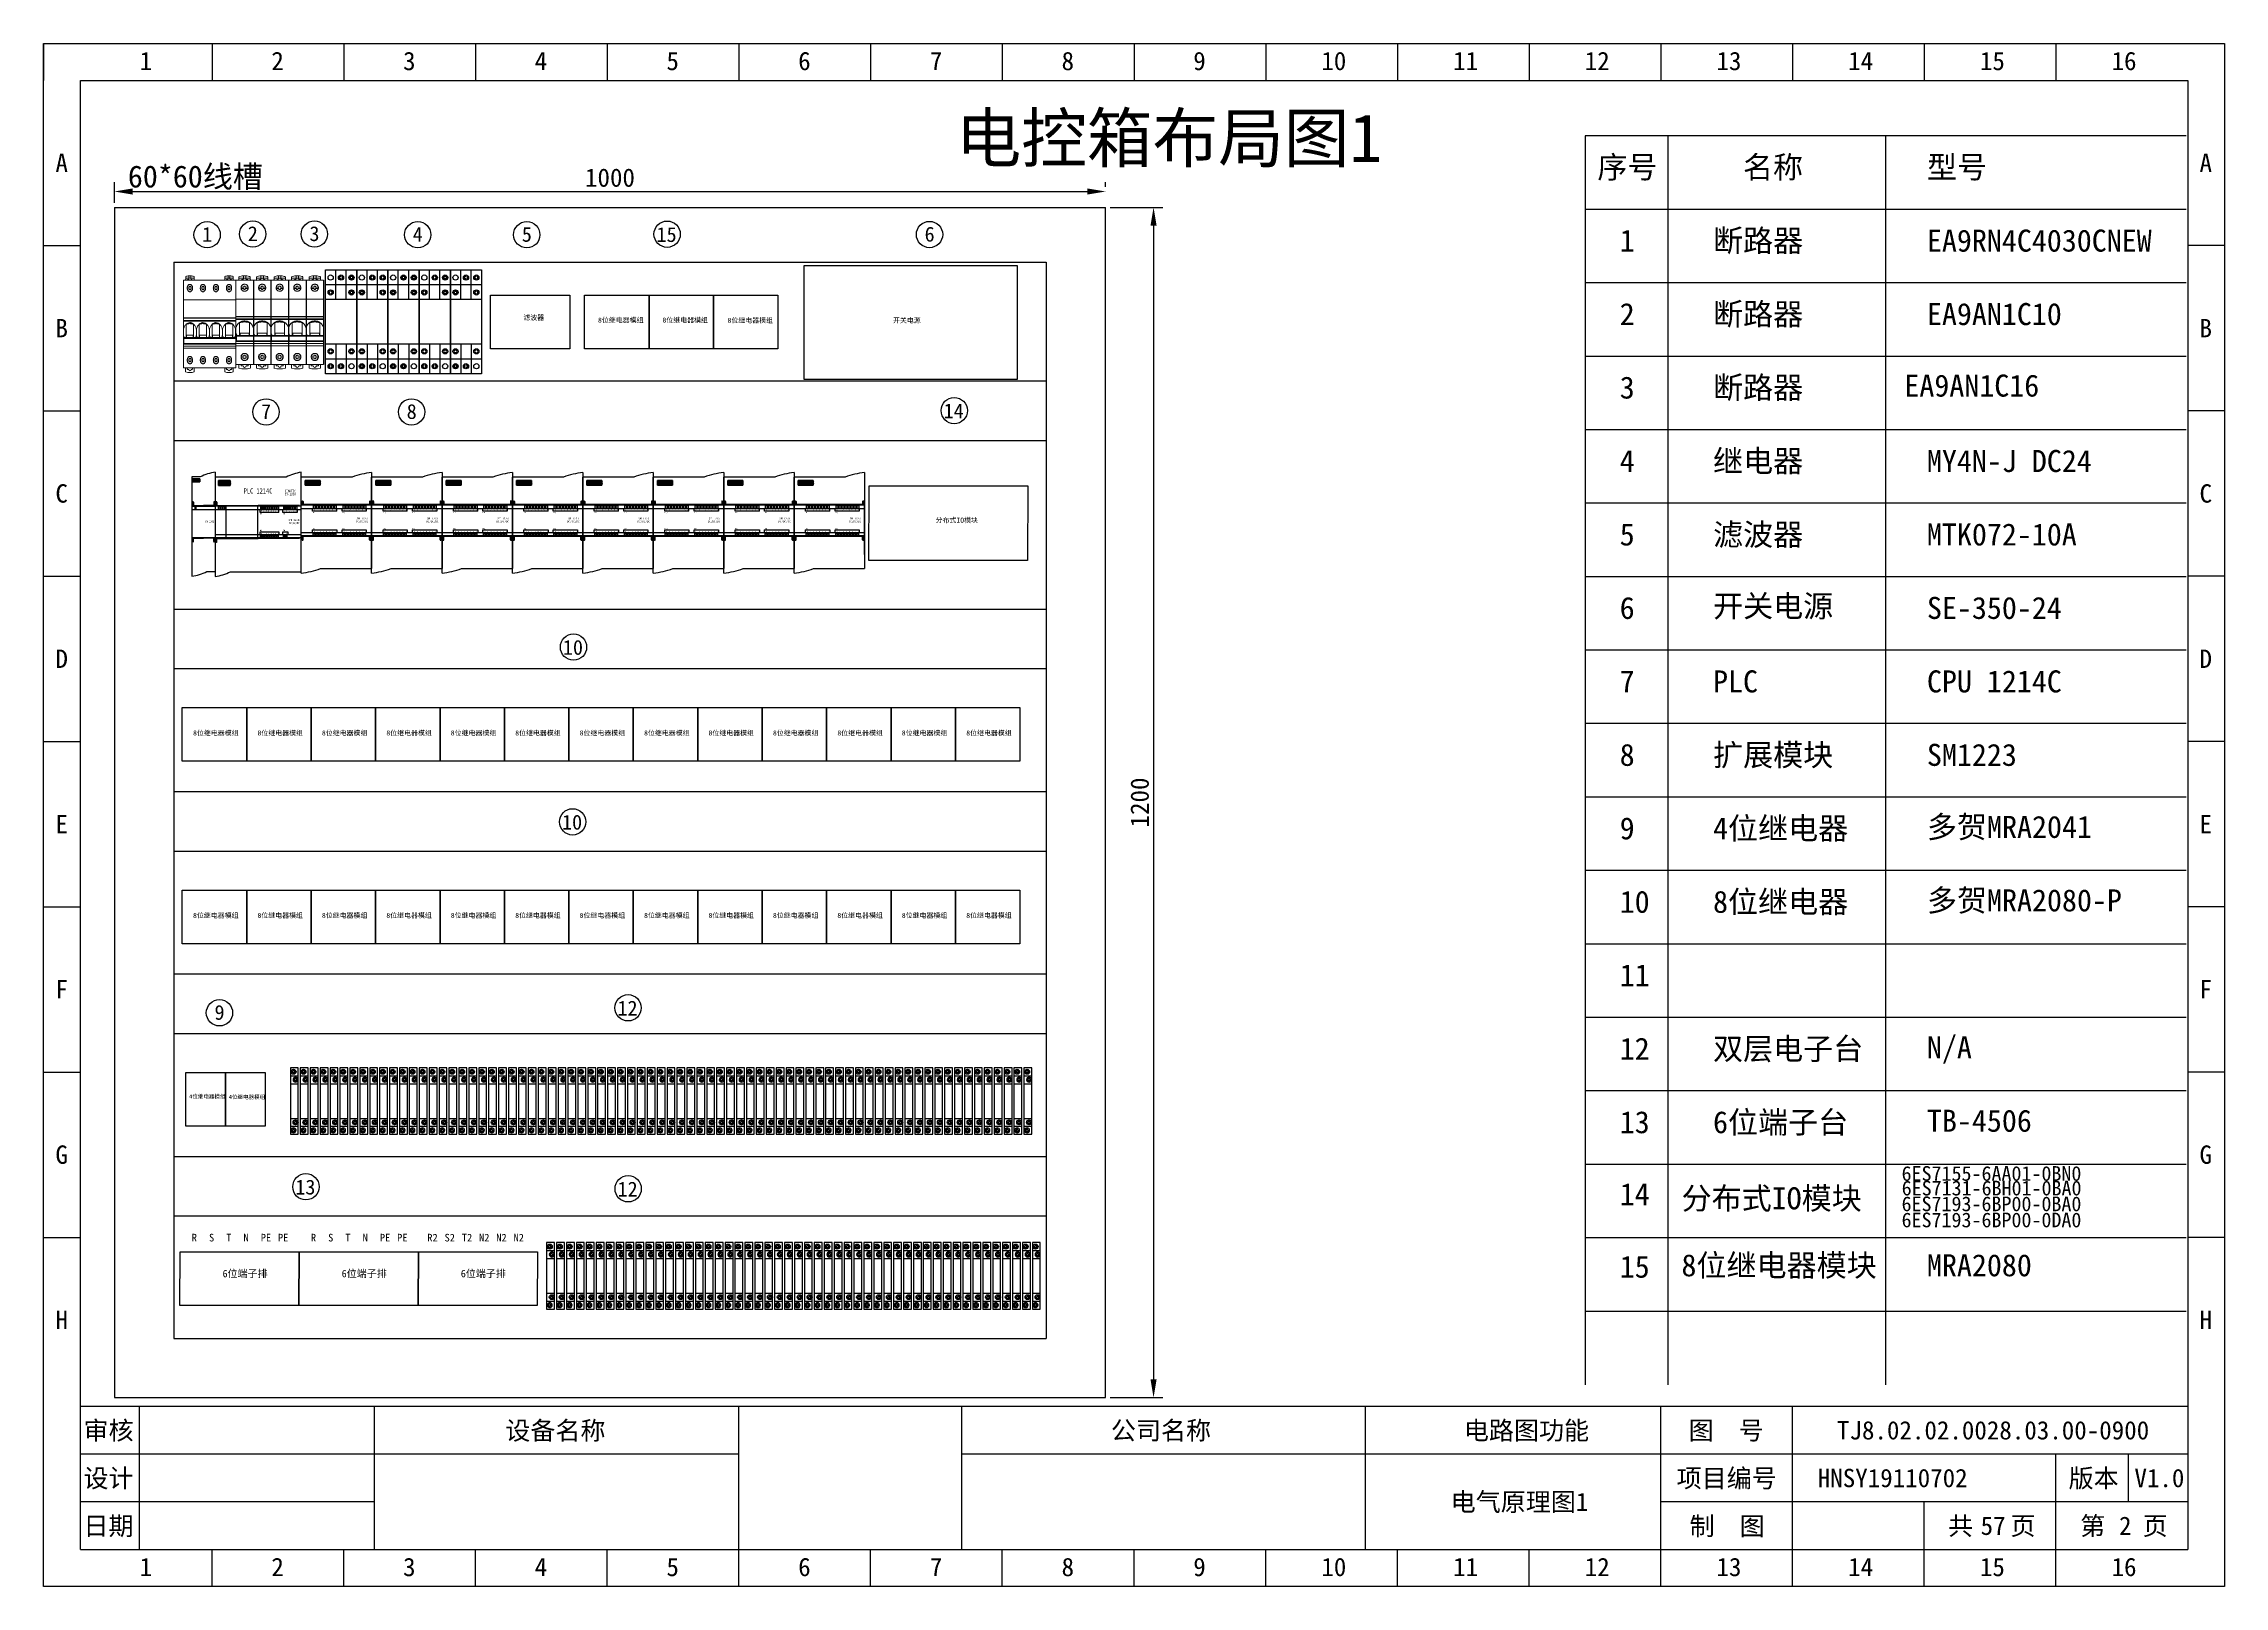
# Model space of a CAD drawing. Header units: millimetres. Extents: x 914 to 910632, y -176 to 682692.
# Drawn here: x 2566 to 2863, y 1770.9 to 1980.9 of the extents above; entities that cross this region are included whole.
import ezdxf
from ezdxf.enums import TextEntityAlignment as Align

# ---------------------------------------------------------------- set-up
doc = ezdxf.new("R2010")
doc.units = ezdxf.units.MM
doc.linetypes.add('CENTER', pattern=[12, 7.5, -1.5, 1.5, -1.5])
for name, color, linetype in [('0 @ 1', 7, 'Continuous'), ('CEN1', 1, 'CENTER'), ('COMPONENT', 7, 'Continuous'), ('DIN卡軌', 4, 'Continuous')]:
    doc.layers.add(name, color=color, linetype=linetype)
doc.layers.add('0_1', color=7, linetype='Continuous', lineweight=25)
doc.layers.add('EPLAN110', color=6, linetype='Continuous', lineweight=35)
doc.styles.get("Standard").update_dxf_attribs({"font": 'arial.ttf'})
doc.styles.add('宋体', font='')
doc.styles.get('宋体').set_extended_font_data('宋体')
doc.dimstyles.new('ISO-25', dxfattribs={"dimtxt": 2.5, "dimasz": 2.5, "dimexe": 1.25, "dimexo": 0.625, "dimtad": 1, "dimtxsty": 'Standard', "dimcen": 2.5, "dimadec": 0, "dimazin": 0, "dimtfac": 1, "dimtmove": 0, "dimatfit": 3, "dimfxl": 1, "dimarcsym": 0})

# ---------------------------------------------------------------- blocks, each defined once
blk = doc.blocks.new('4P空开')
at = {"color": 4, "linetype": 'Continuous', "lineweight": 15}
for p, q in [((21.53, 27.61), (0.36, 27.61)), ((0.36, 27.61), (0.36, 21.99)), ((1.3, 28.69), (1.3, 28.2)), ((1.3, 28.2), (2.62, 28.2)), ((1.3, 28.2), (2.62, 28.2)), ((1.3, 28.2), (1.3, 28.2)), ((1.3, 27.78), (1.3, 28.2)), ((1.94, 25.61), (2.78, 25.61)), ((2.78, 25.16), (1.94, 25.16)), ((2.53, 27.84), (2.17, 27.84)), ((2.62, 28.2), (2.62, 28.93)), ((2.62, 28.2), (2.62, 28.2)), ((2.78, 25.61), (2.78, 25.91)), ((2.78, 25.91), (3.2, 25.91)), ((2.78, 24.86), (2.78, 25.16)), ((3.2, 25.91), (3.2, 25.61)), ((3.2, 25.61), (4.04, 25.61)), ((3.2, 25.16), (3.2, 24.86)), ((4.04, 25.16), (3.2, 25.16)), ((3.36, 28.94), (3.36, 28.2)), ((3.36, 28.2), (4.68, 28.2)), ((3.36, 28.2), (4.68, 28.2)), ((3.36, 28.2), (3.36, 28.2)), ((3.81, 27.84), (3.45, 27.84)), ((4.68, 28.2), (4.68, 28.69)), ((4.68, 28.2), (4.68, 28.2)), ((4.68, 28.2), (4.68, 27.78)), ((7.21, 25.61), (8.04, 25.61)), ((8.04, 25.16), (7.21, 25.16)), ((8.04, 25.91), (8.46, 25.91)), ((8.04, 25.61), (8.04, 25.91)), ((8.04, 24.86), (8.04, 25.16)), ((8.46, 25.91), (8.46, 25.61)), ((8.46, 25.61), (9.3, 25.61)), ((8.46, 25.16), (8.46, 24.86)), ((9.3, 25.16), (8.46, 25.16)), ((12.47, 25.61), (13.31, 25.61)), ((13.31, 25.16), (12.47, 25.16)), ((13.31, 25.91), (13.72, 25.91)), ((13.31, 25.61), (13.31, 25.91)), ((13.31, 24.86), (13.31, 25.16)), ((13.72, 25.91), (13.72, 25.61)), ((13.72, 25.61), (14.56, 25.61)), ((13.72, 25.16), (13.72, 24.86)), ((14.56, 25.16), (13.72, 25.16)), ((17.08, 28.69), (17.08, 28.2)), ((17.08, 28.2), (18.4, 28.2)), ((17.08, 28.2), (18.4, 28.2)), ((17.08, 28.2), (17.08, 28.2)), ((17.08, 27.78), (17.08, 28.2)), ((17.73, 25.61), (18.57, 25.61)), ((18.57, 25.16), (17.73, 25.16)), ((18.31, 27.84), (17.96, 27.84)), ((18.4, 28.2), (18.4, 28.93)), ((18.4, 28.2), (18.4, 28.2)), ((18.57, 25.91), (18.98, 25.91)), ((18.57, 25.61), (18.57, 25.91)), ((18.57, 24.86), (18.57, 25.16)), ((18.98, 25.91), (18.98, 25.61)), ((18.98, 25.61), (19.82, 25.61)), ((18.98, 25.16), (18.98, 24.86)), ((19.82, 25.16), (18.98, 25.16)), ((19.15, 28.94), (19.15, 28.2)), ((19.15, 28.2), (20.47, 28.2)), ((19.15, 28.2), (20.47, 28.2)), ((19.15, 28.2), (19.15, 28.2)), ((19.59, 27.84), (19.24, 27.84)), ((20.47, 28.2), (20.47, 28.69)), ((20.47, 28.2), (20.47, 28.2)), ((20.47, 28.2), (20.47, 27.78)), ((21.53, 27.61), (21.53, 2.4)), ((0.36, 21.99), (21.53, 21.99)), ((0.36, 21.99), (0.36, 16.79)), ((3.2, 24.86), (2.78, 24.86)), ((8.46, 24.86), (8.04, 24.86)), ((13.72, 24.86), (13.31, 24.86)), ((18.98, 24.86), (18.57, 24.86)), ((0.36, 16.79), (0.36, 16.67)), ((0.36, 16.79), (21.53, 16.79)), ((21.53, 16.67), (0.36, 16.67)), ((21.53, 16.67), (0.36, 16.67)), ((0.36, 16.67), (0.36, 16.04)), ((0.36, 16.04), (21.53, 16.04)), ((0.36, 16.04), (0.36, 15.81)), ((21.53, 15.81), (0.36, 15.81)), ((0.36, 15.81), (0.36, 13.39)), ((0.36, 11.91), (0.36, 8.61)), ((21.53, 8.61), (0.36, 8.61)), ((0.36, 8.61), (0.36, 8.02)), ((21.53, 8.02), (0.36, 8.02)), ((0.36, 8.02), (0.36, 2.4)), ((21.53, 11.09), (0.52, 11.09)), ((0.52, 11.09), (0.52, 11)), ((21.53, 11), (0.52, 11)), ((0.52, 11), (0.52, 10.82)), ((21.53, 10.82), (0.52, 10.82)), ((0.52, 10.82), (0.52, 9.44)), ((21.53, 9.44), (0.52, 9.44)), ((0.52, 9.44), (0.52, 9.26)), ((21.53, 9.26), (0.52, 9.26)), ((0.52, 9.26), (0.52, 9.21)), ((0.52, 9.21), (21.53, 9.21)), ((1.61, 11.77), (1.61, 11.09)), ((4.37, 11.77), (1.61, 11.77)), ((4.37, 11.09), (4.37, 11.77)), ((6.87, 11.77), (6.87, 11.09)), ((9.63, 11.77), (6.87, 11.77)), ((9.63, 11.09), (9.63, 11.77)), ((12.13, 11.77), (12.13, 11.09)), ((14.9, 11.77), (12.13, 11.77)), ((14.9, 11.09), (14.9, 11.77)), ((17.39, 11.77), (17.39, 11.09)), ((20.16, 11.77), (17.39, 11.77)), ((20.16, 11.09), (20.16, 11.77)), ((21.53, 2.4), (0.36, 2.4)), ((1.28, 1.26), (1.28, 2.4)), ((1.94, 4.85), (2.78, 4.85)), ((2.78, 4.41), (1.94, 4.41)), ((2.17, 1.96), (2.51, 1.96)), ((2.78, 5.15), (3.2, 5.15)), ((2.78, 4.85), (2.78, 5.15)), ((2.78, 4.11), (2.78, 4.41)), ((3.2, 4.11), (2.78, 4.11)), ((3.2, 5.15), (3.2, 4.85)), ((3.2, 4.85), (4.04, 4.85)), ((3.2, 4.41), (3.2, 4.11)), ((4.04, 4.41), (3.2, 4.41)), ((3.47, 1.96), (3.81, 1.96)), ((4.7, 2.4), (4.7, 1.26)), ((7.21, 4.85), (8.04, 4.85)), ((8.04, 4.41), (7.21, 4.41)), ((8.04, 5.15), (8.46, 5.15)), ((8.04, 4.85), (8.04, 5.15)), ((8.04, 4.11), (8.04, 4.41)), ((8.46, 4.11), (8.04, 4.11)), ((8.46, 5.15), (8.46, 4.85)), ((8.46, 4.85), (9.3, 4.85)), ((8.46, 4.41), (8.46, 4.11)), ((9.3, 4.41), (8.46, 4.41)), ((12.47, 4.85), (13.31, 4.85)), ((13.31, 4.41), (12.47, 4.41)), ((13.31, 5.15), (13.72, 5.15)), ((13.31, 4.85), (13.31, 5.15)), ((13.31, 4.11), (13.31, 4.41)), ((13.72, 4.11), (13.31, 4.11)), ((13.72, 5.15), (13.72, 4.85)), ((13.72, 4.85), (14.56, 4.85)), ((13.72, 4.41), (13.72, 4.11)), ((14.56, 4.41), (13.72, 4.41)), ((17.07, 1.26), (17.07, 2.4)), ((17.73, 4.85), (18.57, 4.85)), ((18.57, 4.41), (17.73, 4.41)), ((17.96, 1.96), (18.3, 1.96)), ((18.57, 5.15), (18.98, 5.15)), ((18.57, 4.85), (18.57, 5.15)), ((18.57, 4.11), (18.57, 4.41)), ((18.98, 4.11), (18.57, 4.11)), ((18.98, 5.15), (18.98, 4.85)), ((18.98, 4.85), (19.82, 4.85)), ((18.98, 4.41), (18.98, 4.11)), ((19.82, 4.41), (18.98, 4.41)), ((19.25, 1.96), (19.59, 1.96)), ((20.48, 2.4), (20.48, 1.26))]:
    blk.add_line(p, q, dxfattribs=at)
for centre, radius, start, end in [((1, 27.84), 0.296, 307.38013, 359.98041), ((3, 23.19), 5.75, 93.76697, 107.19773), ((3, 23.19), 5.75, 86.35897, 93.76705), ((3, 23.19), 5.75, 72.93382, 86.35906), ((4.98, 27.84), 0.296, 180.02292, 232.61656), ((16.78, 27.84), 0.296, 307.38013, 359.98041), ((18.78, 23.19), 5.75, 93.76697, 107.19773), ((18.78, 23.19), 5.75, 86.35897, 93.76705), ((18.78, 23.19), 5.75, 72.93382, 86.35906), ((20.77, 27.84), 0.296, 180.02292, 232.61656), ((2.99, 7.57), 6.54, 254.84901, 285.15099), ((2.17, 2.25), 0.297, 150, 270), ((2.99, 1.96), 0.476, 180, 0), ((3.81, 2.25), 0.297, 270, 30), ((18.77, 7.57), 6.54, 254.84901, 285.15099), ((17.96, 2.25), 0.297, 150, 270), ((18.77, 1.96), 0.476, 180, 0), ((19.59, 2.25), 0.297, 270, 30)]:
    blk.add_arc(centre, radius, start, end, dxfattribs=at)
for centre, major_axis, start_param, end_param in [((1, 27.78), (0, 0.298), 4.111358, 4.712389), ((2.17, 27.54), (0, 0.298), 0, 1.334085), ((2.99, 27.84), (0, 0.462), 4.712389, 7.853982), ((3.81, 27.54), (0, 0.298), 4.949101, 6.283185), ((4.98, 27.78), (0, 0.298), 1.570796, 2.171827), ((16.78, 27.78), (0, 0.298), 4.111358, 4.712389), ((17.96, 27.54), (0, 0.298), 0, 1.334085), ((18.77, 27.84), (0, 0.462), 4.712389, 7.853982), ((19.59, 27.54), (0, 0.298), 4.949101, 6.283185), ((20.77, 27.78), (0, 0.298), 1.570796, 2.171827)]:
    blk.add_ellipse(centre, major_axis=major_axis, ratio=0.997493, start_param=start_param, end_param=end_param, dxfattribs=at)
for points, knots in [([(2.99, 24.31), (2.92, 24.31), (2.85, 24.32), (2.71, 24.35), (2.64, 24.37), (2.52, 24.42), (2.45, 24.46), (2.34, 24.53), (2.28, 24.58), (2.18, 24.68), (2.14, 24.73), (2.06, 24.85), (2.03, 24.91), (1.97, 25.04), (1.95, 25.11), (1.93, 25.25), (1.92, 25.32), (1.92, 25.45), (1.93, 25.53), (1.95, 25.66), (1.97, 25.73), (2.03, 25.86), (2.06, 25.92), (2.14, 26.04), (2.18, 26.09), (2.28, 26.19), (2.34, 26.23), (2.45, 26.31), (2.51, 26.35), (2.64, 26.4), (2.71, 26.42), (2.85, 26.45), (2.92, 26.45), (3.06, 26.45), (3.13, 26.45), (3.27, 26.42), (3.34, 26.4), (3.47, 26.35), (3.53, 26.31), (3.64, 26.24), (3.7, 26.19), (3.8, 26.09), (3.84, 26.04), (3.92, 25.92), (3.95, 25.86), (4.01, 25.73), (4.03, 25.66), (4.05, 25.53), (4.06, 25.46), (4.06, 25.32), (4.05, 25.25), (4.03, 25.11), (4.01, 25.04), (3.95, 24.91), (3.92, 24.85), (3.84, 24.73), (3.8, 24.68), (3.7, 24.58), (3.64, 24.54), (3.53, 24.46), (3.47, 24.42), (3.34, 24.37), (3.27, 24.35), (3.13, 24.32), (3.06, 24.31), (2.99, 24.31)], [0, 0, 0, 0, 0.03125, 0.03125, 0.0625, 0.0625, 0.09375, 0.09375, 0.125, 0.125, 0.15625, 0.15625, 0.1875, 0.1875, 0.21875, 0.21875, 0.25, 0.25, 0.28125, 0.28125, 0.3125, 0.3125, 0.34375, 0.34375, 0.375, 0.375, 0.40625, 0.40625, 0.4375, 0.4375, 0.46875, 0.46875, 0.5, 0.5, 0.53125, 0.53125, 0.5625, 0.5625, 0.59375, 0.59375, 0.625, 0.625, 0.65625, 0.65625, 0.6875, 0.6875, 0.71875, 0.71875, 0.75, 0.75, 0.78125, 0.78125, 0.8125, 0.8125, 0.84375, 0.84375, 0.875, 0.875, 0.90625, 0.90625, 0.9375, 0.9375, 0.96875, 0.96875, 1, 1, 1, 1]), ([(8.25, 24.31), (8.18, 24.31), (8.11, 24.32), (7.97, 24.35), (7.91, 24.37), (7.78, 24.42), (7.72, 24.46), (7.6, 24.53), (7.54, 24.58), (7.44, 24.68), (7.4, 24.73), (7.32, 24.85), (7.29, 24.91), (7.24, 25.04), (7.22, 25.11), (7.19, 25.25), (7.18, 25.32), (7.18, 25.45), (7.19, 25.53), (7.22, 25.66), (7.24, 25.73), (7.29, 25.86), (7.32, 25.92), (7.4, 26.04), (7.44, 26.09), (7.54, 26.19), (7.6, 26.23), (7.71, 26.31), (7.78, 26.35), (7.91, 26.4), (7.97, 26.42), (8.11, 26.45), (8.18, 26.45), (8.32, 26.45), (8.39, 26.45), (8.53, 26.42), (8.6, 26.4), (8.73, 26.35), (8.79, 26.31), (8.9, 26.24), (8.96, 26.19), (9.06, 26.09), (9.1, 26.04), (9.18, 25.92), (9.21, 25.86), (9.27, 25.73), (9.29, 25.66), (9.31, 25.53), (9.32, 25.46), (9.32, 25.32), (9.32, 25.25), (9.29, 25.11), (9.27, 25.04), (9.21, 24.91), (9.18, 24.85), (9.1, 24.73), (9.06, 24.68), (8.96, 24.58), (8.91, 24.54), (8.79, 24.46), (8.73, 24.42), (8.6, 24.37), (8.53, 24.35), (8.39, 24.32), (8.32, 24.31), (8.25, 24.31)], [0, 0, 0, 0, 0.03125, 0.03125, 0.0625, 0.0625, 0.09375, 0.09375, 0.125, 0.125, 0.15625, 0.15625, 0.1875, 0.1875, 0.21875, 0.21875, 0.25, 0.25, 0.28125, 0.28125, 0.3125, 0.3125, 0.34375, 0.34375, 0.375, 0.375, 0.40625, 0.40625, 0.4375, 0.4375, 0.46875, 0.46875, 0.5, 0.5, 0.53125, 0.53125, 0.5625, 0.5625, 0.59375, 0.59375, 0.625, 0.625, 0.65625, 0.65625, 0.6875, 0.6875, 0.71875, 0.71875, 0.75, 0.75, 0.78125, 0.78125, 0.8125, 0.8125, 0.84375, 0.84375, 0.875, 0.875, 0.90625, 0.90625, 0.9375, 0.9375, 0.96875, 0.96875, 1, 1, 1, 1]), ([(13.51, 24.31), (13.44, 24.31), (13.37, 24.32), (13.24, 24.35), (13.17, 24.37), (13.04, 24.42), (12.98, 24.46), (12.86, 24.53), (12.81, 24.58), (12.71, 24.68), (12.66, 24.73), (12.58, 24.85), (12.55, 24.91), (12.5, 25.04), (12.48, 25.11), (12.45, 25.25), (12.44, 25.32), (12.44, 25.45), (12.45, 25.53), (12.48, 25.66), (12.5, 25.73), (12.55, 25.86), (12.58, 25.92), (12.66, 26.04), (12.71, 26.09), (12.81, 26.19), (12.86, 26.23), (12.98, 26.31), (13.04, 26.35), (13.17, 26.4), (13.23, 26.42), (13.37, 26.45), (13.44, 26.45), (13.58, 26.45), (13.65, 26.45), (13.79, 26.42), (13.86, 26.4), (13.99, 26.35), (14.05, 26.31), (14.17, 26.24), (14.22, 26.19), (14.32, 26.09), (14.36, 26.04), (14.44, 25.92), (14.48, 25.86), (14.53, 25.73), (14.55, 25.66), (14.58, 25.53), (14.58, 25.46), (14.58, 25.32), (14.58, 25.25), (14.55, 25.11), (14.53, 25.04), (14.48, 24.91), (14.44, 24.85), (14.37, 24.73), (14.32, 24.68), (14.22, 24.58), (14.17, 24.54), (14.05, 24.46), (13.99, 24.42), (13.86, 24.37), (13.79, 24.35), (13.65, 24.32), (13.58, 24.31), (13.51, 24.31)], [0, 0, 0, 0, 0.03125, 0.03125, 0.0625, 0.0625, 0.09375, 0.09375, 0.125, 0.125, 0.15625, 0.15625, 0.1875, 0.1875, 0.21875, 0.21875, 0.25, 0.25, 0.28125, 0.28125, 0.3125, 0.3125, 0.34375, 0.34375, 0.375, 0.375, 0.40625, 0.40625, 0.4375, 0.4375, 0.46875, 0.46875, 0.5, 0.5, 0.53125, 0.53125, 0.5625, 0.5625, 0.59375, 0.59375, 0.625, 0.625, 0.65625, 0.65625, 0.6875, 0.6875, 0.71875, 0.71875, 0.75, 0.75, 0.78125, 0.78125, 0.8125, 0.8125, 0.84375, 0.84375, 0.875, 0.875, 0.90625, 0.90625, 0.9375, 0.9375, 0.96875, 0.96875, 1, 1, 1, 1]), ([(18.77, 24.31), (18.7, 24.31), (18.63, 24.32), (18.5, 24.35), (18.43, 24.37), (18.3, 24.42), (18.24, 24.46), (18.12, 24.53), (18.07, 24.58), (17.97, 24.68), (17.92, 24.73), (17.85, 24.85), (17.81, 24.91), (17.76, 25.04), (17.74, 25.11), (17.71, 25.25), (17.7, 25.32), (17.7, 25.45), (17.71, 25.53), (17.74, 25.66), (17.76, 25.73), (17.81, 25.86), (17.85, 25.92), (17.92, 26.04), (17.97, 26.09), (18.07, 26.19), (18.12, 26.23), (18.24, 26.31), (18.3, 26.35), (18.43, 26.4), (18.5, 26.42), (18.63, 26.45), (18.7, 26.45), (18.85, 26.45), (18.92, 26.45), (19.05, 26.42), (19.12, 26.4), (19.25, 26.35), (19.31, 26.31), (19.43, 26.24), (19.48, 26.19), (19.58, 26.09), (19.63, 26.04), (19.7, 25.92), (19.74, 25.86), (19.79, 25.73), (19.81, 25.66), (19.84, 25.53), (19.84, 25.46), (19.84, 25.32), (19.84, 25.25), (19.81, 25.11), (19.79, 25.04), (19.74, 24.91), (19.7, 24.85), (19.63, 24.73), (19.58, 24.68), (19.48, 24.58), (19.43, 24.54), (19.31, 24.46), (19.25, 24.42), (19.12, 24.37), (19.05, 24.35), (18.92, 24.32), (18.85, 24.31), (18.77, 24.31)], [0, 0, 0, 0, 0.03125, 0.03125, 0.0625, 0.0625, 0.09375, 0.09375, 0.125, 0.125, 0.15625, 0.15625, 0.1875, 0.1875, 0.21875, 0.21875, 0.25, 0.25, 0.28125, 0.28125, 0.3125, 0.3125, 0.34375, 0.34375, 0.375, 0.375, 0.40625, 0.40625, 0.4375, 0.4375, 0.46875, 0.46875, 0.5, 0.5, 0.53125, 0.53125, 0.5625, 0.5625, 0.59375, 0.59375, 0.625, 0.625, 0.65625, 0.65625, 0.6875, 0.6875, 0.71875, 0.71875, 0.75, 0.75, 0.78125, 0.78125, 0.8125, 0.8125, 0.84375, 0.84375, 0.875, 0.875, 0.90625, 0.90625, 0.9375, 0.9375, 0.96875, 0.96875, 1, 1, 1, 1]), ([(5.62, 13.39), (5.54, 13.68), (5.42, 13.95), (5.17, 14.33), (5.08, 14.44), (4.88, 14.66), (4.77, 14.76), (4.59, 14.9), (4.53, 14.94), (4.41, 15.03), (4.34, 15.06), (4.15, 15.17), (4.01, 15.23), (3.8, 15.3), (3.73, 15.32), (3.58, 15.36), (3.51, 15.38), (3.29, 15.41), (3.14, 15.43), (2.69, 15.43), (2.4, 15.38), (1.97, 15.23), (1.84, 15.17), (1.58, 15.03), (1.45, 14.95), (1.21, 14.76), (1.1, 14.66), (0.9, 14.44), (0.81, 14.33), (0.65, 14.08), (0.57, 13.95), (0.45, 13.68), (0.4, 13.54), (0.36, 13.39)], [0, 0, 0, 0, 0.125, 0.125, 0.1875, 0.1875, 0.25, 0.25, 0.28125, 0.28125, 0.3125, 0.3125, 0.375, 0.375, 0.40625, 0.40625, 0.4375, 0.4375, 0.5, 0.5, 0.625, 0.625, 0.6875, 0.6875, 0.75, 0.75, 0.8125, 0.8125, 0.875, 0.875, 0.9375, 0.9375, 1, 1, 1, 1]), ([(0.36, 13.39), (0.36, 13.27), (0.36, 13.15), (0.36, 12.96), (0.36, 12.89), (0.36, 12.77), (0.36, 12.7), (0.36, 12.51), (0.36, 12.39), (0.36, 12.2), (0.36, 12.14), (0.36, 12.02), (0.36, 11.96), (0.36, 11.91)], [0, 0, 0, 0, 0.25, 0.25, 0.375, 0.375, 0.5, 0.5, 0.75, 0.75, 0.875, 0.875, 1, 1, 1, 1]), ([(1.5, 14.9), (1.73, 14.97), (1.97, 15.03), (2.35, 15.09), (2.48, 15.1), (2.73, 15.12), (2.86, 15.13), (3.12, 15.13), (3.25, 15.12), (3.5, 15.1), (3.63, 15.09), (4.01, 15.03), (4.25, 14.97), (4.48, 14.9)], [0, 0, 0, 0, 0.25, 0.25, 0.375, 0.375, 0.5, 0.5, 0.625, 0.625, 0.75, 0.75, 1, 1, 1, 1]), ([(1.5, 11.09), (1.5, 11.2), (1.5, 11.45), (1.5, 11.87), (1.5, 12.33), (1.5, 12.79), (1.5, 13.26), (1.5, 13.73), (1.5, 14.17), (1.5, 14.57), (1.5, 14.79), (1.5, 14.9)], [0, 0, 0, 0, 0.101509, 0.215632, 0.324172, 0.432713, 0.546835, 0.660958, 0.775081, 0.889204, 1, 1, 1, 1]), ([(4.48, 14.9), (4.48, 14.79), (4.48, 14.56), (4.48, 14.15), (4.48, 13.72), (4.48, 13.25), (4.48, 12.78), (4.48, 12.3), (4.48, 11.84), (4.48, 11.42), (4.48, 11.19), (4.48, 11.09)], [0, 0, 0, 0, 0.1140739, 0.2281478, 0.3422219, 0.4562957, 0.5670441, 0.6811182, 0.795192, 0.909266, 1, 1, 1, 1]), ([(5.62, 13.39), (5.7, 13.68), (5.82, 13.95), (6.07, 14.33), (6.16, 14.44), (6.36, 14.66), (6.47, 14.76), (6.65, 14.9), (6.71, 14.94), (6.84, 15.03), (6.9, 15.06), (7.1, 15.17), (7.23, 15.23), (7.44, 15.3), (7.51, 15.32), (7.66, 15.36), (7.73, 15.38), (7.95, 15.41), (8.1, 15.43), (8.55, 15.43), (8.84, 15.38), (9.27, 15.23), (9.41, 15.17), (9.67, 15.03), (9.79, 14.95), (10.03, 14.76), (10.14, 14.66), (10.34, 14.44), (10.43, 14.33), (10.6, 14.08), (10.67, 13.95), (10.79, 13.68), (10.84, 13.54), (10.88, 13.39)], [0, 0, 0, 0, 0.125, 0.125, 0.1875, 0.1875, 0.25, 0.25, 0.28125, 0.28125, 0.3125, 0.3125, 0.375, 0.375, 0.40625, 0.40625, 0.4375, 0.4375, 0.5, 0.5, 0.625, 0.625, 0.6875, 0.6875, 0.75, 0.75, 0.8125, 0.8125, 0.875, 0.875, 0.9375, 0.9375, 1, 1, 1, 1]), ([(5.62, 11.91), (5.62, 12.02), (5.62, 12.14), (5.62, 12.38), (5.62, 12.51), (5.62, 12.77), (5.62, 12.9), (5.62, 13.15), (5.62, 13.27), (5.62, 13.39)], [0, 0, 0, 0, 0.25, 0.25, 0.5, 0.5, 0.75, 0.75, 1, 1, 1, 1]), ([(6.77, 14.9), (7, 14.97), (7.24, 15.03), (7.61, 15.09), (7.74, 15.1), (7.99, 15.12), (8.12, 15.13), (8.38, 15.13), (8.51, 15.12), (8.76, 15.1), (8.89, 15.09), (9.27, 15.03), (9.51, 14.97), (9.74, 14.9)], [0, 0, 0, 0, 0.25, 0.25, 0.375, 0.375, 0.5, 0.5, 0.625, 0.625, 0.75, 0.75, 1, 1, 1, 1]), ([(6.77, 11.09), (6.77, 11.2), (6.77, 11.45), (6.77, 11.87), (6.77, 12.33), (6.77, 12.79), (6.77, 13.26), (6.77, 13.73), (6.77, 14.17), (6.77, 14.57), (6.77, 14.79), (6.77, 14.9)], [0, 0, 0, 0, 0.101509, 0.215632, 0.324172, 0.432713, 0.546835, 0.660958, 0.775081, 0.889204, 1, 1, 1, 1]), ([(9.74, 14.9), (9.74, 14.79), (9.74, 14.56), (9.74, 14.15), (9.74, 13.72), (9.74, 13.25), (9.74, 12.78), (9.74, 12.3), (9.74, 11.84), (9.74, 11.42), (9.74, 11.19), (9.74, 11.09)], [0, 0, 0, 0, 0.1140739, 0.2281478, 0.3422219, 0.4562957, 0.5670441, 0.6811182, 0.795192, 0.909266, 1, 1, 1, 1]), ([(10.88, 13.39), (10.96, 13.68), (11.08, 13.95), (11.33, 14.33), (11.42, 14.44), (11.63, 14.66), (11.74, 14.76), (11.91, 14.9), (11.97, 14.94), (12.1, 15.03), (12.16, 15.06), (12.36, 15.17), (12.49, 15.23), (12.7, 15.3), (12.78, 15.32), (12.92, 15.36), (12.99, 15.38), (13.21, 15.41), (13.36, 15.43), (13.81, 15.43), (14.11, 15.38), (14.53, 15.23), (14.67, 15.17), (14.93, 15.03), (15.05, 14.95), (15.29, 14.76), (15.4, 14.66), (15.6, 14.44), (15.69, 14.33), (15.86, 14.08), (15.93, 13.95), (16.05, 13.68), (16.1, 13.54), (16.14, 13.39)], [0, 0, 0, 0, 0.125, 0.125, 0.1875, 0.1875, 0.25, 0.25, 0.28125, 0.28125, 0.3125, 0.3125, 0.375, 0.375, 0.40625, 0.40625, 0.4375, 0.4375, 0.5, 0.5, 0.625, 0.625, 0.6875, 0.6875, 0.75, 0.75, 0.8125, 0.8125, 0.875, 0.875, 0.9375, 0.9375, 1, 1, 1, 1]), ([(10.88, 11.91), (10.88, 12.02), (10.88, 12.14), (10.88, 12.38), (10.88, 12.51), (10.88, 12.77), (10.88, 12.9), (10.88, 13.15), (10.88, 13.27), (10.88, 13.39)], [0, 0, 0, 0, 0.25, 0.25, 0.5, 0.5, 0.75, 0.75, 1, 1, 1, 1]), ([(10.88, 11.91), (10.88, 12.02), (10.88, 12.14), (10.88, 12.38), (10.88, 12.51), (10.88, 12.77), (10.88, 12.9), (10.88, 13.15), (10.88, 13.27), (10.88, 13.39)], [0, 0, 0, 0, 0.25, 0.25, 0.5, 0.5, 0.75, 0.75, 1, 1, 1, 1]), ([(12.03, 14.9), (12.26, 14.97), (12.5, 15.03), (12.87, 15.09), (13, 15.1), (13.26, 15.12), (13.38, 15.13), (13.64, 15.13), (13.77, 15.12), (14.02, 15.1), (14.15, 15.09), (14.53, 15.03), (14.77, 14.97), (15, 14.9)], [0, 0, 0, 0, 0.25, 0.25, 0.375, 0.375, 0.5, 0.5, 0.625, 0.625, 0.75, 0.75, 1, 1, 1, 1]), ([(12.03, 11.09), (12.03, 11.2), (12.03, 11.45), (12.03, 11.87), (12.03, 12.33), (12.03, 12.79), (12.03, 13.26), (12.03, 13.73), (12.03, 14.17), (12.03, 14.57), (12.03, 14.79), (12.03, 14.9)], [0, 0, 0, 0, 0.101509, 0.215632, 0.324172, 0.432713, 0.546835, 0.660958, 0.775081, 0.889204, 1, 1, 1, 1]), ([(15, 14.9), (15, 14.79), (15, 14.56), (15, 14.15), (15, 13.72), (15, 13.25), (15, 12.78), (15, 12.3), (15, 11.84), (15, 11.42), (15, 11.19), (15, 11.09)], [0, 0, 0, 0, 0.1140739, 0.2281478, 0.3422219, 0.4562957, 0.5670441, 0.6811182, 0.795192, 0.909266, 1, 1, 1, 1]), ([(16.14, 13.39), (16.22, 13.68), (16.35, 13.95), (16.59, 14.33), (16.69, 14.44), (16.89, 14.66), (17, 14.76), (17.17, 14.9), (17.23, 14.94), (17.36, 15.03), (17.42, 15.06), (17.62, 15.17), (17.75, 15.23), (17.97, 15.3), (18.04, 15.32), (18.18, 15.36), (18.26, 15.38), (18.48, 15.41), (18.62, 15.43), (19.08, 15.43), (19.37, 15.38), (19.79, 15.23), (19.93, 15.17), (20.19, 15.03), (20.31, 14.95), (20.55, 14.76), (20.66, 14.66), (20.86, 14.44), (20.95, 14.33), (21.12, 14.08), (21.19, 13.95), (21.32, 13.68), (21.37, 13.54), (21.41, 13.39)], [0, 0, 0, 0, 0.125, 0.125, 0.1875, 0.1875, 0.25, 0.25, 0.28125, 0.28125, 0.3125, 0.3125, 0.375, 0.375, 0.40625, 0.40625, 0.4375, 0.4375, 0.5, 0.5, 0.625, 0.625, 0.6875, 0.6875, 0.75, 0.75, 0.8125, 0.8125, 0.875, 0.875, 0.9375, 0.9375, 1, 1, 1, 1]), ([(16.14, 11.91), (16.14, 12.02), (16.14, 12.14), (16.14, 12.38), (16.14, 12.51), (16.14, 12.77), (16.14, 12.9), (16.14, 13.15), (16.14, 13.27), (16.14, 13.39)], [0, 0, 0, 0, 0.25, 0.25, 0.5, 0.5, 0.75, 0.75, 1, 1, 1, 1]), ([(16.14, 11.91), (16.14, 12.02), (16.14, 12.14), (16.14, 12.38), (16.14, 12.51), (16.14, 12.77), (16.14, 12.9), (16.14, 13.15), (16.14, 13.27), (16.14, 13.39)], [0, 0, 0, 0, 0.25, 0.25, 0.5, 0.5, 0.75, 0.75, 1, 1, 1, 1]), ([(17.29, 14.9), (17.52, 14.97), (17.76, 15.03), (18.13, 15.09), (18.26, 15.1), (18.52, 15.12), (18.65, 15.13), (18.9, 15.13), (19.03, 15.12), (19.29, 15.1), (19.41, 15.09), (19.79, 15.03), (20.03, 14.97), (20.26, 14.9)], [0, 0, 0, 0, 0.25, 0.25, 0.375, 0.375, 0.5, 0.5, 0.625, 0.625, 0.75, 0.75, 1, 1, 1, 1]), ([(17.29, 11.09), (17.29, 11.2), (17.29, 11.45), (17.29, 11.87), (17.29, 12.33), (17.29, 12.79), (17.29, 13.26), (17.29, 13.73), (17.29, 14.17), (17.29, 14.57), (17.29, 14.79), (17.29, 14.9)], [0, 0, 0, 0, 0.101509, 0.215632, 0.324172, 0.432713, 0.546835, 0.660958, 0.775081, 0.889204, 1, 1, 1, 1]), ([(20.26, 14.9), (20.26, 14.79), (20.26, 14.56), (20.26, 14.15), (20.26, 13.72), (20.26, 13.25), (20.26, 12.78), (20.26, 12.3), (20.26, 11.84), (20.26, 11.42), (20.26, 11.19), (20.26, 11.09)], [0, 0, 0, 0, 0.1140739, 0.2281478, 0.3422219, 0.4562957, 0.5670441, 0.6811182, 0.795192, 0.909266, 1, 1, 1, 1]), ([(21.41, 11.91), (21.41, 12.02), (21.41, 12.14), (21.41, 12.38), (21.41, 12.51), (21.41, 12.77), (21.41, 12.9), (21.41, 13.15), (21.41, 13.27), (21.41, 13.39)], [0, 0, 0, 0, 0.25, 0.25, 0.5, 0.5, 0.75, 0.75, 1, 1, 1, 1]), ([(0.74, 11.09), (0.73, 11.11), (0.63, 11.24), (0.49, 11.51), (0.4, 11.77), (0.36, 11.91)], [0, 0, 0, 0, 0.084448, 0.542214, 1, 1, 1, 1]), ([(5.62, 11.91), (5.57, 11.76), (5.48, 11.47), (5.32, 11.21), (5.24, 11.09)], [0, 0, 0, 0, 0.514359, 1, 1, 1, 1]), ([(6, 11.09), (5.99, 11.11), (5.89, 11.24), (5.75, 11.51), (5.66, 11.77), (5.62, 11.91)], [0, 0, 0, 0, 0.084448, 0.542214, 1, 1, 1, 1]), ([(10.88, 11.91), (10.83, 11.76), (10.74, 11.47), (10.58, 11.21), (10.5, 11.09)], [0, 0, 0, 0, 0.5143587, 1, 1, 1, 1]), ([(10.88, 11.91), (10.83, 11.76), (10.74, 11.47), (10.58, 11.21), (10.5, 11.09)], [0, 0, 0, 0, 0.514359, 1, 1, 1, 1]), ([(11.27, 11.09), (11.25, 11.11), (11.15, 11.24), (11.01, 11.51), (10.93, 11.77), (10.88, 11.91)], [0, 0, 0, 0, 0.084448, 0.542214, 1, 1, 1, 1]), ([(16.14, 11.91), (16.1, 11.76), (16, 11.47), (15.84, 11.21), (15.76, 11.09)], [0, 0, 0, 0, 0.5143587, 1, 1, 1, 1]), ([(16.14, 11.91), (16.1, 11.76), (16, 11.47), (15.84, 11.21), (15.76, 11.09)], [0, 0, 0, 0, 0.514359, 1, 1, 1, 1]), ([(16.53, 11.09), (16.51, 11.11), (16.41, 11.24), (16.27, 11.51), (16.19, 11.77), (16.14, 11.91)], [0, 0, 0, 0, 0.084448, 0.542214, 1, 1, 1, 1]), ([(21.41, 11.91), (21.36, 11.76), (21.27, 11.47), (21.1, 11.21), (21.03, 11.09)], [0, 0, 0, 0, 0.5143587, 1, 1, 1, 1]), ([(2.99, 3.56), (2.92, 3.56), (2.85, 3.57), (2.71, 3.59), (2.64, 3.62), (2.52, 3.67), (2.45, 3.7), (2.34, 3.78), (2.28, 3.83), (2.18, 3.92), (2.14, 3.98), (2.06, 4.09), (2.03, 4.16), (1.98, 4.29), (1.95, 4.35), (1.93, 4.49), (1.92, 4.56), (1.92, 4.7), (1.93, 4.77), (1.95, 4.91), (1.97, 4.97), (2.03, 5.1), (2.06, 5.17), (2.14, 5.28), (2.18, 5.34), (2.28, 5.44), (2.34, 5.48), (2.45, 5.56), (2.51, 5.59), (2.64, 5.65), (2.71, 5.67), (2.85, 5.69), (2.92, 5.7), (3.06, 5.7), (3.13, 5.69), (3.27, 5.67), (3.34, 5.65), (3.47, 5.59), (3.53, 5.56), (3.64, 5.48), (3.7, 5.44), (3.8, 5.34), (3.84, 5.28), (3.92, 5.17), (3.95, 5.1), (4.01, 4.97), (4.03, 4.91), (4.05, 4.77), (4.06, 4.7), (4.06, 4.56), (4.05, 4.49), (4.03, 4.35), (4.01, 4.29), (3.95, 4.16), (3.92, 4.09), (3.84, 3.98), (3.8, 3.92), (3.7, 3.82), (3.64, 3.78), (3.53, 3.7), (3.47, 3.67), (3.34, 3.62), (3.27, 3.6), (3.13, 3.57), (3.06, 3.56), (2.99, 3.56)], [0, 0, 0, 0, 0.03125, 0.03125, 0.0625, 0.0625, 0.09375, 0.09375, 0.125, 0.125, 0.15625, 0.15625, 0.1875, 0.1875, 0.21875, 0.21875, 0.25, 0.25, 0.28125, 0.28125, 0.3125, 0.3125, 0.34375, 0.34375, 0.375, 0.375, 0.40625, 0.40625, 0.4375, 0.4375, 0.46875, 0.46875, 0.5, 0.5, 0.53125, 0.53125, 0.5625, 0.5625, 0.59375, 0.59375, 0.625, 0.625, 0.65625, 0.65625, 0.6875, 0.6875, 0.71875, 0.71875, 0.75, 0.75, 0.78125, 0.78125, 0.8125, 0.8125, 0.84375, 0.84375, 0.875, 0.875, 0.90625, 0.90625, 0.9375, 0.9375, 0.96875, 0.96875, 1, 1, 1, 1]), ([(8.25, 3.56), (8.18, 3.56), (8.11, 3.57), (7.97, 3.59), (7.91, 3.62), (7.78, 3.67), (7.72, 3.7), (7.6, 3.78), (7.54, 3.83), (7.45, 3.92), (7.4, 3.98), (7.32, 4.09), (7.29, 4.16), (7.24, 4.29), (7.22, 4.35), (7.19, 4.49), (7.18, 4.56), (7.18, 4.7), (7.19, 4.77), (7.22, 4.91), (7.24, 4.97), (7.29, 5.1), (7.32, 5.17), (7.4, 5.28), (7.44, 5.34), (7.54, 5.44), (7.6, 5.48), (7.71, 5.56), (7.78, 5.59), (7.91, 5.65), (7.97, 5.67), (8.11, 5.69), (8.18, 5.7), (8.32, 5.7), (8.39, 5.69), (8.53, 5.67), (8.6, 5.65), (8.73, 5.59), (8.79, 5.56), (8.91, 5.48), (8.96, 5.44), (9.06, 5.34), (9.1, 5.28), (9.18, 5.17), (9.21, 5.1), (9.27, 4.97), (9.29, 4.91), (9.32, 4.77), (9.32, 4.7), (9.32, 4.56), (9.31, 4.49), (9.29, 4.35), (9.27, 4.29), (9.21, 4.16), (9.18, 4.09), (9.1, 3.98), (9.06, 3.92), (8.96, 3.82), (8.91, 3.78), (8.79, 3.7), (8.73, 3.67), (8.6, 3.62), (8.53, 3.6), (8.39, 3.57), (8.32, 3.56), (8.25, 3.56)], [0, 0, 0, 0, 0.03125, 0.03125, 0.0625, 0.0625, 0.09375, 0.09375, 0.125, 0.125, 0.15625, 0.15625, 0.1875, 0.1875, 0.21875, 0.21875, 0.25, 0.25, 0.28125, 0.28125, 0.3125, 0.3125, 0.34375, 0.34375, 0.375, 0.375, 0.40625, 0.40625, 0.4375, 0.4375, 0.46875, 0.46875, 0.5, 0.5, 0.53125, 0.53125, 0.5625, 0.5625, 0.59375, 0.59375, 0.625, 0.625, 0.65625, 0.65625, 0.6875, 0.6875, 0.71875, 0.71875, 0.75, 0.75, 0.78125, 0.78125, 0.8125, 0.8125, 0.84375, 0.84375, 0.875, 0.875, 0.90625, 0.90625, 0.9375, 0.9375, 0.96875, 0.96875, 1, 1, 1, 1]), ([(13.51, 3.56), (13.44, 3.56), (13.37, 3.57), (13.24, 3.59), (13.17, 3.62), (13.04, 3.67), (12.98, 3.7), (12.86, 3.78), (12.81, 3.83), (12.71, 3.92), (12.66, 3.98), (12.58, 4.09), (12.55, 4.16), (12.5, 4.29), (12.48, 4.35), (12.45, 4.49), (12.44, 4.56), (12.44, 4.7), (12.45, 4.77), (12.48, 4.91), (12.5, 4.97), (12.55, 5.1), (12.58, 5.17), (12.66, 5.28), (12.71, 5.34), (12.81, 5.44), (12.86, 5.48), (12.98, 5.56), (13.04, 5.59), (13.17, 5.65), (13.23, 5.67), (13.37, 5.69), (13.44, 5.7), (13.58, 5.7), (13.65, 5.69), (13.79, 5.67), (13.86, 5.65), (13.99, 5.59), (14.05, 5.56), (14.17, 5.48), (14.22, 5.44), (14.32, 5.34), (14.36, 5.28), (14.44, 5.17), (14.48, 5.1), (14.53, 4.97), (14.55, 4.91), (14.58, 4.77), (14.58, 4.7), (14.58, 4.56), (14.58, 4.49), (14.55, 4.35), (14.53, 4.29), (14.48, 4.16), (14.44, 4.09), (14.36, 3.98), (14.32, 3.92), (14.22, 3.82), (14.17, 3.78), (14.05, 3.7), (13.99, 3.67), (13.86, 3.62), (13.79, 3.6), (13.65, 3.57), (13.58, 3.56), (13.51, 3.56)], [0, 0, 0, 0, 0.03125, 0.03125, 0.0625, 0.0625, 0.09375, 0.09375, 0.125, 0.125, 0.15625, 0.15625, 0.1875, 0.1875, 0.21875, 0.21875, 0.25, 0.25, 0.28125, 0.28125, 0.3125, 0.3125, 0.34375, 0.34375, 0.375, 0.375, 0.40625, 0.40625, 0.4375, 0.4375, 0.46875, 0.46875, 0.5, 0.5, 0.53125, 0.53125, 0.5625, 0.5625, 0.59375, 0.59375, 0.625, 0.625, 0.65625, 0.65625, 0.6875, 0.6875, 0.71875, 0.71875, 0.75, 0.75, 0.78125, 0.78125, 0.8125, 0.8125, 0.84375, 0.84375, 0.875, 0.875, 0.90625, 0.90625, 0.9375, 0.9375, 0.96875, 0.96875, 1, 1, 1, 1]), ([(18.77, 3.56), (18.7, 3.56), (18.63, 3.57), (18.5, 3.59), (18.43, 3.62), (18.3, 3.67), (18.24, 3.7), (18.12, 3.78), (18.07, 3.83), (17.97, 3.92), (17.92, 3.98), (17.85, 4.09), (17.81, 4.16), (17.76, 4.29), (17.74, 4.35), (17.71, 4.49), (17.7, 4.56), (17.7, 4.7), (17.71, 4.77), (17.74, 4.91), (17.76, 4.97), (17.81, 5.1), (17.85, 5.17), (17.92, 5.28), (17.97, 5.34), (18.07, 5.44), (18.12, 5.48), (18.24, 5.56), (18.3, 5.59), (18.43, 5.65), (18.5, 5.67), (18.63, 5.69), (18.7, 5.7), (18.85, 5.7), (18.92, 5.69), (19.05, 5.67), (19.12, 5.65), (19.25, 5.59), (19.31, 5.56), (19.43, 5.48), (19.48, 5.44), (19.58, 5.34), (19.63, 5.28), (19.7, 5.17), (19.74, 5.1), (19.79, 4.97), (19.81, 4.91), (19.84, 4.77), (19.84, 4.7), (19.84, 4.56), (19.84, 4.49), (19.81, 4.35), (19.79, 4.29), (19.74, 4.16), (19.7, 4.09), (19.63, 3.98), (19.58, 3.92), (19.48, 3.82), (19.43, 3.78), (19.31, 3.7), (19.25, 3.67), (19.12, 3.62), (19.05, 3.6), (18.92, 3.57), (18.85, 3.56), (18.77, 3.56)], [0, 0, 0, 0, 0.03125, 0.03125, 0.0625, 0.0625, 0.09375, 0.09375, 0.125, 0.125, 0.15625, 0.15625, 0.1875, 0.1875, 0.21875, 0.21875, 0.25, 0.25, 0.28125, 0.28125, 0.3125, 0.3125, 0.34375, 0.34375, 0.375, 0.375, 0.40625, 0.40625, 0.4375, 0.4375, 0.46875, 0.46875, 0.5, 0.5, 0.53125, 0.53125, 0.5625, 0.5625, 0.59375, 0.59375, 0.625, 0.625, 0.65625, 0.65625, 0.6875, 0.6875, 0.71875, 0.71875, 0.75, 0.75, 0.78125, 0.78125, 0.8125, 0.8125, 0.84375, 0.84375, 0.875, 0.875, 0.90625, 0.90625, 0.9375, 0.9375, 0.96875, 0.96875, 1, 1, 1, 1])]:
    blk.add_open_spline(points, degree=3, knots=knots, dxfattribs=at)
blk = doc.blocks.new('1p')
at = {"layer": '0_1', "color": 4, "linetype": 'Continuous', "lineweight": 15}
for p, q in [((1968, 1483.6), (1950.3, 1483.6)), ((1950.3, 1483.6), (1950.3, 1464.7)), ((1953.4, 1487.2), (1953.4, 1485.6)), ((1953.4, 1485.6), (1957.9, 1485.6)), ((1953.4, 1485.6), (1957.9, 1485.6)), ((1953.4, 1485.6), (1953.4, 1485.6)), ((1953.4, 1484.1), (1953.4, 1485.6)), ((1955.6, 1476.8), (1958.4, 1476.8)), ((1958.4, 1475.3), (1955.6, 1475.3)), ((1957.6, 1484.3), (1956.4, 1484.3)), ((1957.9, 1485.6), (1957.9, 1488)), ((1957.9, 1485.6), (1957.9, 1485.6)), ((1958.4, 1476.8), (1958.4, 1477.8)), ((1958.4, 1477.8), (1959.8, 1477.8)), ((1958.4, 1474.3), (1958.4, 1475.3)), ((1959.8, 1474.3), (1958.4, 1474.3)), ((1959.8, 1477.8), (1959.8, 1476.8)), ((1959.8, 1476.8), (1962.6, 1476.8)), ((1959.8, 1475.3), (1959.8, 1474.3)), ((1962.6, 1475.3), (1959.8, 1475.3)), ((1960.4, 1488), (1960.4, 1485.6)), ((1960.4, 1485.6), (1964.8, 1485.6)), ((1960.4, 1485.6), (1964.8, 1485.6)), ((1960.4, 1485.6), (1960.4, 1485.6)), ((1961.9, 1484.3), (1960.7, 1484.3)), ((1964.8, 1485.6), (1964.8, 1487.2)), ((1964.8, 1485.6), (1964.8, 1485.6)), ((1964.8, 1485.6), (1964.8, 1484.1)), ((1950.3, 1464.7), (1968, 1464.7)), ((1950.3, 1464.7), (1950.3, 1447.2)), ((1950.3, 1447.2), (1950.3, 1446.8)), ((1950.3, 1447.2), (1968, 1447.2)), ((1968, 1446.8), (1950.3, 1446.8)), ((1968, 1446.8), (1950.3, 1446.8)), ((1950.3, 1446.8), (1950.3, 1444.7)), ((1950.3, 1444.7), (1968, 1444.7)), ((1950.3, 1444.7), (1950.3, 1443.9)), ((1968, 1443.9), (1950.3, 1443.9)), ((1950.3, 1443.9), (1950.3, 1435.7)), ((1950.3, 1430.7), (1950.3, 1419.7)), ((1954.5, 1430.3), (1954.5, 1428)), ((1963.8, 1430.3), (1954.5, 1430.3)), ((1963.8, 1428), (1963.8, 1430.3)), ((1968, 1419.7), (1950.3, 1419.7)), ((1950.3, 1419.7), (1950.3, 1417.6)), ((1968, 1417.6), (1950.3, 1417.6)), ((1950.3, 1417.6), (1950.3, 1398.8)), ((1968, 1428), (1950.8, 1428)), ((1950.8, 1428), (1950.8, 1427.7)), ((1968, 1427.7), (1950.8, 1427.7)), ((1950.8, 1427.7), (1950.8, 1427.1)), ((1968, 1427.1), (1950.8, 1427.1)), ((1950.8, 1427.1), (1950.8, 1422.4)), ((1968, 1422.4), (1950.8, 1422.4)), ((1950.8, 1422.4), (1950.8, 1421.8)), ((1968, 1421.8), (1950.8, 1421.8)), ((1950.8, 1421.8), (1950.8, 1421.7)), ((1950.8, 1421.7), (1968, 1421.7)), ((1958.4, 1408), (1959.8, 1408)), ((1958.4, 1407), (1958.4, 1408)), ((1959.8, 1408), (1959.8, 1407)), ((1968, 1398.8), (1950.3, 1398.8)), ((1953.4, 1394.9), (1953.4, 1398.8)), ((1955.6, 1407), (1958.4, 1407)), ((1958.4, 1405.5), (1955.6, 1405.5)), ((1956.4, 1397.3), (1957.5, 1397.3)), ((1958.4, 1404.5), (1958.4, 1405.5)), ((1959.8, 1404.5), (1958.4, 1404.5)), ((1959.8, 1407), (1962.6, 1407)), ((1959.8, 1405.5), (1959.8, 1404.5)), ((1962.6, 1405.5), (1959.8, 1405.5)), ((1960.7, 1397.3), (1961.9, 1397.3)), ((1964.9, 1398.8), (1964.9, 1394.9))]:
    blk.add_line(p, q, dxfattribs=at)
at = {"layer": '0_1', "color": 4, "linetype": 'Continuous', "lineweight": 25}
blk.add_line((1968, 1483.6), (1968, 1398.8), dxfattribs=at)
at = {"layer": '0_1', "color": 4, "linetype": 'Continuous', "lineweight": 15}
for points in [[(1959.1, 1472.5), (1958.8, 1472.5), (1958.4, 1472.5), (1958.1, 1472.6), (1957.7, 1472.8), (1957.4, 1472.9), (1957.1, 1473.1), (1956.8, 1473.3), (1956.6, 1473.5), (1956.3, 1473.8), (1956.1, 1474.1), (1955.9, 1474.4), (1955.8, 1474.7), (1955.7, 1475), (1955.6, 1475.4), (1955.5, 1475.7), (1955.5, 1476.1), (1955.5, 1476.4), (1955.6, 1476.8), (1955.7, 1477.1), (1955.8, 1477.5), (1955.9, 1477.8), (1956.1, 1478.1), (1956.3, 1478.4), (1956.6, 1478.6), (1956.8, 1478.9), (1957.1, 1479.1), (1957.4, 1479.3), (1957.7, 1479.4), (1958.1, 1479.5), (1958.4, 1479.6), (1958.8, 1479.7), (1959.1, 1479.7), (1959.5, 1479.7), (1959.8, 1479.6), (1960.2, 1479.5), (1960.5, 1479.4), (1960.8, 1479.3), (1961.1, 1479.1), (1961.4, 1478.9), (1961.7, 1478.6), (1961.9, 1478.4), (1962.1, 1478.1), (1962.3, 1477.8), (1962.4, 1477.5), (1962.6, 1477.1), (1962.6, 1476.8), (1962.7, 1476.4), (1962.7, 1476.1), (1962.7, 1475.7), (1962.6, 1475.4), (1962.6, 1475), (1962.4, 1474.7), (1962.3, 1474.4), (1962.1, 1474.1), (1961.9, 1473.8), (1961.7, 1473.5), (1961.4, 1473.3), (1961.1, 1473.1), (1960.8, 1472.9), (1960.5, 1472.8), (1960.2, 1472.6), (1959.8, 1472.5), (1959.5, 1472.5)], [(1959.1, 1402.7), (1958.8, 1402.7), (1958.4, 1402.7), (1958.1, 1402.8), (1957.7, 1402.9), (1957.4, 1403.1), (1957.1, 1403.3), (1956.8, 1403.5), (1956.6, 1403.7), (1956.3, 1404), (1956.1, 1404.3), (1955.9, 1404.6), (1955.8, 1404.9), (1955.7, 1405.2), (1955.6, 1405.6), (1955.5, 1405.9), (1955.5, 1406.3), (1955.5, 1406.6), (1955.6, 1407), (1955.7, 1407.3), (1955.8, 1407.6), (1955.9, 1408), (1956.1, 1408.3), (1956.3, 1408.5), (1956.6, 1408.8), (1956.8, 1409), (1957.1, 1409.2), (1957.4, 1409.4), (1957.7, 1409.6), (1958.1, 1409.7), (1958.4, 1409.8), (1958.8, 1409.8), (1959.1, 1409.9), (1959.5, 1409.8), (1959.8, 1409.8), (1960.2, 1409.7), (1960.5, 1409.6), (1960.8, 1409.4), (1961.1, 1409.3), (1961.4, 1409), (1961.7, 1408.8), (1961.9, 1408.5), (1962.1, 1408.3), (1962.3, 1408), (1962.4, 1407.6), (1962.6, 1407.3), (1962.6, 1407), (1962.7, 1406.6), (1962.7, 1406.3), (1962.7, 1405.9), (1962.6, 1405.6), (1962.6, 1405.2), (1962.4, 1404.9), (1962.3, 1404.6), (1962.1, 1404.3), (1961.9, 1404), (1961.7, 1403.7), (1961.4, 1403.5), (1961.1, 1403.3), (1960.8, 1403.1), (1960.5, 1402.9), (1960.2, 1402.8), (1959.8, 1402.7), (1959.5, 1402.7)]]:
    blk.add_lwpolyline(points, close=True, dxfattribs=at)
for points in [[(1968, 1435.7), (1967.9, 1436.1), (1967.7, 1436.5), (1967.6, 1436.8), (1967.5, 1437.1), (1967.3, 1437.5), (1967.1, 1437.8), (1966.9, 1438.1), (1966.7, 1438.5), (1966.5, 1438.8), (1966.3, 1439.1), (1966.1, 1439.4), (1965.8, 1439.6), (1965.5, 1439.9), (1965.3, 1440.2), (1965, 1440.4), (1964.7, 1440.7), (1964.4, 1440.9), (1964.1, 1441.1), (1963.8, 1441.3), (1963.4, 1441.5), (1963.1, 1441.6), (1962.8, 1441.8), (1962.4, 1441.9), (1962.1, 1442.1), (1961.7, 1442.2), (1961.4, 1442.3), (1961, 1442.4), (1960.6, 1442.5), (1960.2, 1442.5), (1959.9, 1442.5), (1959.5, 1442.6), (1959.1, 1442.6), (1958.7, 1442.6), (1958.4, 1442.5), (1958, 1442.5), (1957.6, 1442.5), (1957.3, 1442.4), (1956.9, 1442.3), (1956.5, 1442.2), (1956.2, 1442.1), (1955.8, 1442), (1955.5, 1441.8), (1955.1, 1441.6), (1954.8, 1441.5), (1954.5, 1441.3), (1954.2, 1441.1), (1953.8, 1440.9), (1953.5, 1440.7), (1953.2, 1440.4), (1953, 1440.2), (1952.7, 1439.9), (1952.4, 1439.6), (1952.2, 1439.4), (1951.9, 1439.1), (1951.7, 1438.8), (1951.5, 1438.5), (1951.3, 1438.1), (1951.1, 1437.8), (1950.9, 1437.5), (1950.8, 1437.1), (1950.6, 1436.8), (1950.5, 1436.5), (1950.4, 1436.1), (1950.3, 1435.7)], [(1950.3, 1435.7), (1950.3, 1435.1), (1950.3, 1434.5), (1950.3, 1433.2), (1950.3, 1432.6), (1950.3, 1431.9), (1950.3, 1431.3), (1950.3, 1430.7)], [(1951.6, 1428), (1951.3, 1428.3), (1951.1, 1428.6), (1950.9, 1428.9), (1950.8, 1429.3), (1950.6, 1429.7), (1950.5, 1430), (1950.3, 1430.7)], [(1954.1, 1440.8), (1954.7, 1441), (1955.3, 1441.1), (1955.9, 1441.3), (1956.5, 1441.4), (1957.2, 1441.5), (1957.8, 1441.5), (1958.5, 1441.6), (1959.1, 1441.6), (1959.8, 1441.6), (1960.4, 1441.5), (1961.1, 1441.5), (1961.7, 1441.4), (1962.3, 1441.3), (1962.9, 1441.1), (1963.5, 1441), (1964.1, 1440.8)], [(1954.1, 1428), (1954.1, 1428.7), (1954.1, 1429.1), (1954.1, 1429.5), (1954.1, 1430.3), (1954.1, 1431.1), (1954.1, 1432), (1954.1, 1432.9), (1954.1, 1434.6), (1954.1, 1435.5), (1954.1, 1436.4), (1954.1, 1437.2), (1954.1, 1438), (1954.1, 1438.8), (1954.1, 1439.1), (1954.1, 1439.5), (1954.1, 1439.8), (1954.1, 1440.2), (1954.1, 1440.8)], [(1964.1, 1440.8), (1964.1, 1440.2), (1964.1, 1439.8), (1964.1, 1439.5), (1964.1, 1439.1), (1964.1, 1438.8), (1964.1, 1438), (1964.1, 1437.2), (1964.1, 1436.4), (1964.1, 1435.5), (1964.1, 1434.6), (1964.1, 1432.9), (1964.1, 1432), (1964.1, 1431.1), (1964.1, 1430.3), (1964.1, 1429.5), (1964.1, 1429.1), (1964.1, 1428.7), (1964.1, 1428)]]:
    blk.add_lwpolyline(points, dxfattribs=at)
for centre, radius, start, end in [((1952.4, 1484.4), 0.997, 307.3801, 359.9804), ((1959.1, 1468.7), 19.4, 93.767, 107.1977), ((1959.1, 1468.7), 19.3, 86.359, 93.767), ((1959.1, 1468.7), 19.4, 72.9338, 86.3591), ((1965.8, 1484.4), 0.997, 180.0229, 232.6166), ((1959.1, 1416.2), 22, 254.849, 285.151), ((1956.4, 1398.3), 1, 150, 270), ((1959.1, 1397.3), 1.6, 180, 0), ((1961.9, 1398.3), 1, 270, 30)]:
    blk.add_arc(centre, radius, start, end, dxfattribs=at)
for centre, major_axis, start_param, end_param in [((1952.4, 1484.1), (0, 1), 4.111358, 4.712389), ((1956.4, 1483.3), (0, 1), 0, 1.334085), ((1959.1, 1484.3), (0, 1.55), 4.712389, 7.853982), ((1961.9, 1483.3), (0, 1), 4.949101, 6.283185), ((1965.8, 1484.1), (0, 1), 1.570796, 2.171827)]:
    blk.add_ellipse(centre, major_axis=major_axis, ratio=0.997493, start_param=start_param, end_param=end_param, dxfattribs=at)
blk = doc.blocks.new('2Z继电器外形')
for p, q in [((7, -20), (7, 0)), ((14, -20), (14, 0)), ((21, -10), (0, -10)), ((3, -13.5), (3, -14.7)), ((4, -13.5), (4, -14.7)), ((8.8, -4.7), (10, -4.7)), ((8.8, -5.7), (10, -5.7)), ((10, -3.5), (10, -4.7)), ((10, -5.7), (10, -6.9)), ((11, -3.5), (11, -4.7)), ((11, -4.7), (12.2, -4.7)), ((11, -5.7), (12.2, -5.7)), ((11, -5.7), (11, -6.9)), ((15.8, -4.7), (17, -4.7)), ((15.8, -5.7), (17, -5.7)), ((17, -3.5), (17, -4.7)), ((17, -5.7), (17, -6.9)), ((17, -13.5), (17, -14.7)), ((18, -3.5), (18, -4.7)), ((18, -4.7), (19.2, -4.7)), ((18, -5.7), (19.2, -5.7)), ((18, -5.7), (18, -6.9)), ((18, -13.5), (18, -14.7)), ((21, -20), (0, -20)), ((1.8, -14.7), (3, -14.7)), ((1.8, -15.7), (3, -15.7)), ((3, -15.7), (3, -16.9)), ((4, -14.7), (5.2, -14.7)), ((4, -15.7), (5.2, -15.7)), ((4, -15.7), (4, -16.9)), ((15.8, -14.7), (17, -14.7)), ((15.8, -15.7), (17, -15.7)), ((17, -15.7), (17, -16.9)), ((18, -14.7), (19.2, -14.7)), ((18, -15.7), (19.2, -15.7)), ((18, -15.7), (18, -16.9)), ((21, -50), (0, -50)), ((1.8, -54.3), (3, -54.3)), ((1.8, -55.3), (3, -55.3)), ((3, -54.3), (3, -53.1)), ((3, -56.5), (3, -55.3)), ((4, -54.3), (4, -53.1)), ((4, -54.3), (5.2, -54.3)), ((4, -55.3), (5.2, -55.3)), ((4, -56.5), (4, -55.3)), ((7, -50), (7, -70)), ((14, -50), (14, -70)), ((15.8, -54.3), (17, -54.3)), ((15.8, -55.3), (17, -55.3)), ((17, -54.3), (17, -53.1)), ((17, -56.5), (17, -55.3)), ((18, -54.3), (18, -53.1)), ((18, -54.3), (19.2, -54.3)), ((18, -55.3), (19.2, -55.3)), ((18, -56.5), (18, -55.3)), ((21, -60), (0, -60)), ((1.8, -64.3), (3, -64.3)), ((1.8, -65.3), (3, -65.3)), ((3, -64.3), (3, -63.1)), ((3, -66.5), (3, -65.3)), ((4, -64.3), (4, -63.1)), ((4, -64.3), (5.2, -64.3)), ((4, -65.3), (5.2, -65.3)), ((4, -66.5), (4, -65.3)), ((8.8, -64.3), (10, -64.3)), ((8.8, -65.3), (10, -65.3)), ((10, -64.3), (10, -63.1)), ((10, -66.5), (10, -65.3)), ((11, -64.3), (11, -63.1)), ((11, -64.3), (12.2, -64.3)), ((11, -65.3), (12.2, -65.3)), ((11, -66.5), (11, -65.3))]:
    blk.add_line(p, q)
blk.add_lwpolyline([(0, 0), (21, 0), (21, -70), (0, -70)], close=True)
for centre in [(3.5, -5.2), (3.5, -15.2), (10.5, -5.2), (17.5, -5.2), (17.5, -15.2), (3.5, -54.8), (17.5, -54.8), (3.5, -64.8), (10.5, -64.8), (17.5, -64.8)]:
    blk.add_circle(centre, 1.75)
blk = doc.blocks.new('1214C PLC')
at = {"layer": '0 @ 1', "linetype": 'ByBlock'}
h = blk.add_hatch(dxfattribs=at)
h.set_pattern_fill('ANGLE', color=256, scale=0.147)
h.set_pattern_definition([(0, (-288.8329, 229.3239), (0, 1.026795), [0.74676, -0.280035]), (90, (-288.8329, 229.3239), (-1.026795, 6e-17), [0.74676, -0.280035])])
h.paths.add_polyline_path([(-3.32, -0.69), (-3.32, -1.67), (-0.19, -1.67), (-0.19, -0.69)])
h.paths.add_polyline_path([(-3.31, -1.63), (-0.1, -1.63), (-0.1, -0.77), (-3.31, -0.77)], flags=9)
h = blk.add_hatch(color=256, dxfattribs=at)
h.dxf.hatch_style = 1
h.paths.add_polyline_path([(-3.32, -0.69), (-3.32, -1.67), (-0.19, -1.67), (-0.19, -0.69)])
h.paths.add_polyline_path([(-3.31, -1.63), (-0.1, -1.63), (-0.1, -0.77), (-3.31, -0.77)], flags=9)
h = blk.add_hatch(dxfattribs=at)
h.set_pattern_fill('ANGLE', color=256, scale=0.245)
h.set_pattern_definition([(0, (-467.644, 382.0887), (0, 1.711325), [1.2446, -0.466725]), (90, (-467.644, 382.0887), (-1.711325, 1e-16), [1.2446, -0.466725])])
h.paths.add_polyline_path([(8.21, -1.27), (8.21, -2.9), (13.42, -2.9), (13.42, -1.27)])
h.paths.add_polyline_path([(8.23, -2.84), (13.58, -2.84), (13.58, -1.41), (8.23, -1.41)], flags=9)
h = blk.add_hatch(color=256, dxfattribs=at)
h.dxf.hatch_style = 1
h.paths.add_polyline_path([(8.21, -1.27), (8.21, -2.9), (13.42, -2.9), (13.42, -1.27)])
h.paths.add_polyline_path([(8.23, -2.84), (13.58, -2.84), (13.58, -1.41), (8.23, -1.41)], flags=9)
at = {"linetype": 'ByBlock'}
for p, q in [((0, 0), (-3.73, 0)), ((-3.73, 0), (-3.73, -33.42)), ((6.77, 1.58), (6.77, -31.85)), ((45.27, -31.91), (45.27, 1.52)), ((-3.32, -0.69), (-3.32, -1.67)), ((-0.19, -0.69), (-3.32, -0.69)), ((-3.32, -1.67), (-0.19, -1.67)), ((-0.19, -1.67), (-0.19, -0.69)), ((6.77, -0.06), (6.77, -33.48)), ((38.5, -0.06), (6.77, -0.06)), ((8.21, -1.27), (8.21, -2.9)), ((13.42, -1.27), (8.21, -1.27)), ((8.21, -2.9), (13.42, -2.9)), ((13.42, -2.9), (13.42, -1.27)), ((-3.73, -9.87), (6.77, -9.87)), ((-3.73, -11.01), (6.77, -11.01)), ((-3.41, -8.54), (-3.41, -9.87)), ((-3.06, -8.54), (-3.06, -9.66)), ((-3.06, -9.66), (1.52, -9.66)), ((-2.43, -10.13), (-2.43, -10.83)), ((-1.73, -10.13), (-2.43, -10.13)), ((-2.43, -10.83), (-1.73, -10.83)), ((-1.73, -10.83), (-1.73, -10.13)), ((6.1, -9.66), (1.52, -9.66)), ((6.1, -8.54), (6.1, -9.66)), ((6.45, -8.54), (6.45, -9.87)), ((45.27, -9.87), (6.77, -9.87)), ((6.77, -11.01), (45.27, -11.01)), ((7.09, -8.54), (7.09, -9.87)), ((7.44, -8.54), (7.44, -9.66)), ((7.44, -9.66), (26.02, -9.66)), ((8.77, -10.13), (8.07, -10.13)), ((8.07, -10.13), (8.07, -10.83)), ((8.07, -10.83), (8.77, -10.83)), ((8.77, -10.13), (8.77, -10.83)), ((9.82, -10.13), (9.12, -10.13)), ((9.12, -10.13), (9.12, -10.83)), ((9.12, -10.83), (9.82, -10.83)), ((9.82, -10.13), (9.82, -10.83)), ((10.87, -10.13), (10.17, -10.13)), ((10.17, -10.13), (10.17, -10.83)), ((10.17, -10.83), (10.87, -10.83)), ((10.87, -10.13), (10.87, -10.83)), ((11.52, -9.66), (11.52, -20.73)), ((25.7, -9.66), (25.7, -20.73)), ((44.6, -9.66), (26.02, -9.66)), ((26.86, -11.96), (26.86, -11.01)), ((35.29, -11.96), (26.86, -11.96)), ((27.71, -10.13), (27.01, -10.13)), ((27.01, -10.13), (27.01, -10.83)), ((27.01, -10.83), (27.71, -10.83)), ((27.71, -10.13), (27.71, -10.83)), ((28.76, -10.13), (28.06, -10.13)), ((28.06, -10.13), (28.06, -10.83)), ((28.06, -10.83), (28.76, -10.83)), ((28.76, -10.13), (28.76, -10.83)), ((29.81, -10.13), (29.11, -10.13)), ((29.11, -10.13), (29.11, -10.83)), ((29.11, -10.83), (29.81, -10.83)), ((29.81, -10.13), (29.81, -10.83)), ((30.86, -10.13), (30.16, -10.13)), ((30.16, -10.13), (30.16, -10.83)), ((30.16, -10.83), (30.86, -10.83)), ((30.86, -10.13), (30.86, -10.83)), ((31.91, -10.13), (31.21, -10.13)), ((31.21, -10.13), (31.21, -10.83)), ((31.21, -10.83), (31.91, -10.83)), ((31.91, -10.13), (31.91, -10.83)), ((32.96, -10.13), (32.26, -10.13)), ((32.26, -10.13), (32.26, -10.83)), ((32.26, -10.83), (32.96, -10.83)), ((32.96, -10.13), (32.96, -10.83)), ((34.01, -10.13), (33.31, -10.13)), ((33.31, -10.13), (33.31, -10.83)), ((33.31, -10.83), (34.01, -10.83)), ((34.01, -10.13), (34.01, -10.83)), ((35.06, -10.13), (34.36, -10.13)), ((34.36, -10.13), (34.36, -10.83)), ((34.36, -10.83), (35.06, -10.83)), ((35.06, -10.13), (35.06, -10.83)), ((35.29, -11.96), (35.29, -11.01)), ((37.09, -11.96), (37.09, -11.01)), ((43.42, -11.96), (37.09, -11.96)), ((38.02, -10.13), (37.32, -10.13)), ((37.32, -10.13), (37.32, -10.83)), ((37.32, -10.83), (38.02, -10.83)), ((38.02, -10.13), (38.02, -10.83)), ((39.07, -10.13), (38.37, -10.13)), ((38.37, -10.13), (38.37, -10.83)), ((38.37, -10.83), (39.07, -10.83)), ((39.07, -10.13), (39.07, -10.83)), ((40.12, -10.13), (39.42, -10.13)), ((39.42, -10.13), (39.42, -10.83)), ((39.42, -10.83), (40.12, -10.83)), ((40.12, -10.13), (40.12, -10.83)), ((41.17, -10.13), (40.47, -10.13)), ((40.47, -10.13), (40.47, -10.83)), ((40.47, -10.83), (41.17, -10.83)), ((41.17, -10.13), (41.17, -10.83)), ((42.22, -10.13), (41.52, -10.13)), ((41.52, -10.13), (41.52, -10.83)), ((41.52, -10.83), (42.22, -10.83)), ((42.22, -10.13), (42.22, -10.83)), ((43.27, -10.13), (42.57, -10.13)), ((42.57, -10.13), (42.57, -10.83)), ((42.57, -10.83), (43.27, -10.83)), ((43.27, -10.13), (43.27, -10.83)), ((43.42, -11.01), (43.42, -11.96)), ((-3.73, -20.4), (6.77, -20.4)), ((-3.41, -21.73), (-3.41, -20.4)), ((-3.06, -21.73), (-3.06, -20.61)), ((-3.06, -20.61), (1.52, -20.61)), ((6.1, -20.61), (1.52, -20.61)), ((6.1, -21.73), (6.1, -20.61)), ((6.45, -21.73), (6.45, -20.4)), ((6.77, -19.38), (45.27, -19.38)), ((45.27, -20.52), (6.77, -20.52)), ((7.09, -21.85), (7.09, -20.52)), ((7.44, -21.85), (7.44, -20.73)), ((7.44, -20.73), (26.02, -20.73)), ((44.6, -20.73), (26.02, -20.73)), ((26.86, -19.38), (26.86, -18.44)), ((26.86, -18.44), (35.29, -18.44)), ((27.01, -20.26), (27.01, -19.56)), ((27.01, -19.56), (27.71, -19.56)), ((27.71, -20.26), (27.01, -20.26)), ((27.71, -20.26), (27.71, -19.56)), ((28.06, -20.26), (28.06, -19.56)), ((28.06, -19.56), (28.76, -19.56)), ((28.76, -20.26), (28.06, -20.26)), ((28.76, -20.26), (28.76, -19.56)), ((29.11, -20.26), (29.11, -19.56)), ((29.11, -19.56), (29.81, -19.56)), ((29.81, -20.26), (29.11, -20.26)), ((29.81, -20.26), (29.81, -19.56)), ((30.16, -20.26), (30.16, -19.56)), ((30.16, -19.56), (30.86, -19.56)), ((30.86, -20.26), (30.16, -20.26)), ((30.86, -20.26), (30.86, -19.56)), ((31.21, -20.26), (31.21, -19.56)), ((31.21, -19.56), (31.91, -19.56)), ((31.91, -20.26), (31.21, -20.26)), ((31.91, -20.26), (31.91, -19.56)), ((32.26, -20.26), (32.26, -19.56)), ((32.26, -19.56), (32.96, -19.56)), ((32.96, -20.26), (32.26, -20.26)), ((32.96, -20.26), (32.96, -19.56)), ((33.31, -20.26), (33.31, -19.56)), ((33.31, -19.56), (34.01, -19.56)), ((34.01, -20.26), (33.31, -20.26)), ((34.01, -20.26), (34.01, -19.56)), ((34.36, -20.26), (34.36, -19.56)), ((34.36, -19.56), (35.06, -19.56)), ((35.06, -20.26), (34.36, -20.26)), ((35.06, -20.26), (35.06, -19.56)), ((35.29, -18.44), (35.29, -19.38)), ((37.09, -19.38), (37.09, -18.44)), ((37.09, -18.44), (39.29, -18.44)), ((37.32, -20.26), (37.32, -19.56)), ((37.32, -19.56), (38.02, -19.56)), ((38.02, -20.26), (37.32, -20.26)), ((38.02, -20.26), (38.02, -19.56)), ((38.37, -20.26), (38.37, -19.56)), ((38.37, -19.56), (39.07, -19.56)), ((39.07, -20.26), (38.37, -20.26)), ((39.07, -20.26), (39.07, -19.56)), ((39.29, -18.44), (39.29, -19.38)), ((3.04, -31.85), (6.77, -31.85)), ((13.54, -31.91), (45.27, -31.91))]:
    blk.add_line(p, q, dxfattribs=at)
for points in [[(6.77, 1.58, 0.056978), (0, 0, -0.457417)], [(45.27, 1.52, 0.056978), (38.5, -0.06, -0.457417)], [(-3.73, -33.42, 0.056978), (3.04, -31.85, -0.457417)], [(6.77, -33.48, 0.056978), (13.54, -31.91, -0.457417)]]:
    blk.add_lwpolyline(points, format="xyb", dxfattribs=at)
for points in [[(-3.32, -0.69), (-0.19, -0.69), (-0.19, -1.67), (-3.32, -1.67)], [(8.21, -1.27), (13.42, -1.27), (13.42, -2.9), (8.21, -2.9)]]:
    blk.add_lwpolyline(points, close=True, dxfattribs=at)
for centre, start, end in [((-3.23, -8.54), 0, 180), ((6.27, -8.54), 0, 180), ((7.27, -8.54), 0, 180), ((-3.23, -21.73), 180, 0), ((6.27, -21.73), 180, 0), ((7.27, -21.85), 180, 0)]:
    blk.add_arc(centre, 0.175, start, end, dxfattribs=at)
at = {"layer": '0 @ 1', "linetype": 'ByBlock', "style": '宋体'}
for s, p in [('DIa', (26.8, -12.62)), ('.0', (27.05, -11.67)), ('.1', (28.1, -11.67)), ('.2', (29.15, -11.67)), ('.3', (30.2, -11.67)), ('.4', (31.25, -11.67)), ('.5', (32.3, -11.67)), ('.6', (33.35, -11.67)), ('.7', (34.4, -11.67)), ('DIb', (37.02, -12.62)), ('.0', (37.28, -11.67)), ('.1', (38.33, -11.67)), ('.2', (39.38, -11.67)), ('.3', (40.43, -11.67)), ('.4', (41.48, -11.67)), ('.5', (42.53, -11.67)), ('DQa', (26.8, -18.2)), ('.0', (27.05, -19.24)), ('.1', (28.1, -19.24)), ('.2', (29.15, -19.24)), ('.3', (30.2, -19.24)), ('.4', (31.25, -19.24)), ('.5', (32.3, -19.24)), ('.6', (33.35, -19.24)), ('.7', (34.4, -19.24)), ('DQb', (37.02, -18.2)), ('.0', (37.28, -19.24)), ('.1', (38.33, -19.24))]:
    blk.add_text(s, height=0.42, dxfattribs=at).set_placement(p)
at = {"layer": 'EPLAN110', "linetype": 'ByBlock', "style": '宋体'}
for s, height, p in [('SIEMENS', 0.588, (-3.17, -1.49)), ('SIEMENS', 0.98, (8.47, -2.6)), ('PLC 1214C', 1.75, (19.51, -5.6)), ('SIMATIC', 0.875, (37.86, -5.21)), ('S7-1200', 0.875, (37.88, -6.29)), ('CPU 1214C', 0.7, (39.54, -14.82)), ('CM 1241', 0.7, (2.23, -15.39)), ('DC/DC/DC', 0.7, (39.95, -15.89))]:
    blk.add_text(s, height=height, dxfattribs=at).set_placement(p)
blk = doc.blocks.new('1223扩展IO模块')
at = {"layer": '0 @ 1', "linetype": 'ByBlock'}
h = blk.add_hatch(dxfattribs=at)
h.set_pattern_fill('ANGLE', color=256, scale=0.245)
h.set_pattern_definition([(0, (-479.6633, 382.1504), (0, 1.711325), [1.2446, -0.466725]), (90, (-479.6633, 382.1504), (-1.711325, 1e-16), [1.2446, -0.466725])])
h.paths.add_polyline_path([(-3.81, -1.21), (-3.81, -2.84), (1.4, -2.84), (1.4, -1.21)])
h.paths.add_polyline_path([(-3.79, -2.78), (1.56, -2.78), (1.56, -1.35), (-3.79, -1.35)], flags=9)
h = blk.add_hatch(color=256, dxfattribs=at)
h.dxf.hatch_style = 1
h.paths.add_polyline_path([(-3.81, -1.21), (-3.81, -2.84), (1.4, -2.84), (1.4, -1.21)])
h.paths.add_polyline_path([(-3.79, -2.78), (1.56, -2.78), (1.56, -1.35), (-3.79, -1.35)], flags=9)
at = {"linetype": 'ByBlock'}
for p, q in [((12.48, 0), (-5.25, 0)), ((-5.25, -33.42), (-5.25, 0)), ((19.25, 1.58), (19.25, -31.85)), ((-3.81, -1.21), (-3.81, -2.84)), ((1.4, -1.21), (-3.81, -1.21)), ((-3.81, -2.84), (1.4, -2.84)), ((1.4, -2.84), (1.4, -1.21)), ((19.25, -9.81), (-5.25, -9.81)), ((-5.25, -10.95), (19.25, -10.95)), ((-4.93, -8.48), (-4.93, -9.81)), ((-4.58, -8.48), (-4.58, -9.6)), ((18.58, -9.6), (-4.58, -9.6)), ((-1.26, -11.89), (-1.26, -10.95)), ((7.17, -11.89), (-1.26, -11.89)), ((-0.41, -10.07), (-1.11, -10.07)), ((-1.11, -10.07), (-1.11, -10.77)), ((-1.11, -10.77), (-0.41, -10.77)), ((-0.41, -10.07), (-0.41, -10.77)), ((-0.32, -9.6), (0, -9.6)), ((0.64, -10.07), (-0.06, -10.07)), ((-0.06, -10.07), (-0.06, -10.77)), ((-0.06, -10.77), (0.64, -10.77)), ((0.64, -10.07), (0.64, -10.77)), ((1.69, -10.07), (0.99, -10.07)), ((0.99, -10.07), (0.99, -10.77)), ((0.99, -10.77), (1.69, -10.77)), ((1.69, -10.07), (1.69, -10.77)), ((2.74, -10.07), (2.04, -10.07)), ((2.04, -10.07), (2.04, -10.77)), ((2.04, -10.77), (2.74, -10.77)), ((2.74, -10.07), (2.74, -10.77)), ((3.79, -10.07), (3.09, -10.07)), ((3.09, -10.07), (3.09, -10.77)), ((3.09, -10.77), (3.79, -10.77)), ((3.79, -10.07), (3.79, -10.77)), ((4.84, -10.07), (4.14, -10.07)), ((4.14, -10.07), (4.14, -10.77)), ((4.14, -10.77), (4.84, -10.77)), ((4.84, -10.07), (4.84, -10.77)), ((5.89, -10.07), (5.19, -10.07)), ((5.19, -10.07), (5.19, -10.77)), ((5.19, -10.77), (5.89, -10.77)), ((5.89, -10.07), (5.89, -10.77)), ((6.94, -10.07), (6.24, -10.07)), ((6.24, -10.07), (6.24, -10.77)), ((6.24, -10.77), (6.94, -10.77)), ((6.94, -10.07), (6.94, -10.77)), ((7.17, -11.89), (7.17, -10.95)), ((8.97, -11.89), (8.97, -10.95)), ((17.4, -11.89), (8.97, -11.89)), ((9.9, -10.07), (9.2, -10.07)), ((9.2, -10.07), (9.2, -10.77)), ((9.2, -10.77), (9.9, -10.77)), ((9.9, -10.07), (9.9, -10.77)), ((10.95, -10.07), (10.25, -10.07)), ((10.25, -10.07), (10.25, -10.77)), ((10.25, -10.77), (10.95, -10.77)), ((10.95, -10.07), (10.95, -10.77)), ((12, -10.07), (11.3, -10.07)), ((11.3, -10.07), (11.3, -10.77)), ((11.3, -10.77), (12, -10.77)), ((12, -10.07), (12, -10.77)), ((13.05, -10.07), (12.35, -10.07)), ((12.35, -10.07), (12.35, -10.77)), ((12.35, -10.77), (13.05, -10.77)), ((13.05, -10.07), (13.05, -10.77)), ((14.1, -10.07), (13.4, -10.07)), ((13.4, -10.07), (13.4, -10.77)), ((13.4, -10.77), (14.1, -10.77)), ((14.1, -10.07), (14.1, -10.77)), ((15.15, -10.07), (14.45, -10.07)), ((14.45, -10.07), (14.45, -10.77)), ((14.45, -10.77), (15.15, -10.77)), ((15.15, -10.07), (15.15, -10.77)), ((16.2, -10.07), (15.5, -10.07)), ((15.5, -10.07), (15.5, -10.77)), ((15.5, -10.77), (16.2, -10.77)), ((16.2, -10.07), (16.2, -10.77)), ((17.25, -10.07), (16.55, -10.07)), ((16.55, -10.07), (16.55, -10.77)), ((16.55, -10.77), (17.25, -10.77)), ((17.25, -10.07), (17.25, -10.77)), ((17.4, -10.95), (17.4, -11.89)), ((18.58, -8.48), (18.58, -9.6)), ((18.93, -8.48), (18.93, -9.81)), ((19.25, -26.9), (19.25, -8)), ((19.25, -26.9), (19.25, -8)), ((-5.25, -19.32), (19.25, -19.32)), ((19.25, -20.46), (-5.25, -20.46)), ((-4.93, -21.79), (-4.93, -20.46)), ((18.58, -20.67), (-4.58, -20.67)), ((-4.58, -21.79), (-4.58, -20.67)), ((-1.26, -19.32), (-1.26, -18.37)), ((-1.26, -18.37), (7.17, -18.37)), ((-1.11, -20.2), (-1.11, -19.5)), ((-1.11, -19.5), (-0.41, -19.5)), ((-0.41, -20.2), (-1.11, -20.2)), ((-0.41, -20.2), (-0.41, -19.5)), ((-0.06, -20.2), (-0.06, -19.5)), ((-0.06, -19.5), (0.64, -19.5)), ((0.64, -20.2), (-0.06, -20.2)), ((0.64, -20.2), (0.64, -19.5)), ((0.99, -20.2), (0.99, -19.5)), ((0.99, -19.5), (1.69, -19.5)), ((1.69, -20.2), (0.99, -20.2)), ((1.69, -20.2), (1.69, -19.5)), ((2.04, -20.2), (2.04, -19.5)), ((2.04, -19.5), (2.74, -19.5)), ((2.74, -20.2), (2.04, -20.2)), ((2.74, -20.2), (2.74, -19.5)), ((3.09, -20.2), (3.09, -19.5)), ((3.09, -19.5), (3.79, -19.5)), ((3.79, -20.2), (3.09, -20.2)), ((3.79, -20.2), (3.79, -19.5)), ((4.14, -20.2), (4.14, -19.5)), ((4.14, -19.5), (4.84, -19.5)), ((4.84, -20.2), (4.14, -20.2)), ((4.84, -20.2), (4.84, -19.5)), ((5.19, -20.2), (5.19, -19.5)), ((5.19, -19.5), (5.89, -19.5)), ((5.89, -20.2), (5.19, -20.2)), ((5.89, -20.2), (5.89, -19.5)), ((6.24, -20.2), (6.24, -19.5)), ((6.24, -19.5), (6.94, -19.5)), ((6.94, -20.2), (6.24, -20.2)), ((6.94, -20.2), (6.94, -19.5)), ((7.17, -18.37), (7.17, -19.32)), ((8.97, -19.32), (8.97, -18.37)), ((8.97, -18.37), (17.4, -18.37)), ((9.2, -20.2), (9.2, -19.5)), ((9.2, -19.5), (9.9, -19.5)), ((9.9, -20.2), (9.2, -20.2)), ((9.9, -20.2), (9.9, -19.5)), ((10.25, -20.2), (10.25, -19.5)), ((10.25, -19.5), (10.95, -19.5)), ((10.95, -20.2), (10.25, -20.2)), ((10.95, -20.2), (10.95, -19.5)), ((11.3, -20.2), (11.3, -19.5)), ((11.3, -19.5), (12, -19.5)), ((12, -20.2), (11.3, -20.2)), ((12, -20.2), (12, -19.5)), ((12.35, -20.2), (12.35, -19.5)), ((12.35, -19.5), (13.05, -19.5)), ((13.05, -20.2), (12.35, -20.2)), ((13.05, -20.2), (13.05, -19.5)), ((13.4, -20.2), (13.4, -19.5)), ((13.4, -19.5), (14.1, -19.5)), ((14.1, -20.2), (13.4, -20.2)), ((14.1, -20.2), (14.1, -19.5)), ((14.45, -20.2), (14.45, -19.5)), ((14.45, -19.5), (15.15, -19.5)), ((15.15, -20.2), (14.45, -20.2)), ((15.15, -20.2), (15.15, -19.5)), ((15.5, -20.2), (15.5, -19.5)), ((15.5, -19.5), (16.2, -19.5)), ((16.2, -20.2), (15.5, -20.2)), ((16.2, -20.2), (16.2, -19.5)), ((16.55, -20.2), (16.55, -19.5)), ((16.55, -19.5), (17.25, -19.5)), ((17.25, -20.2), (16.55, -20.2)), ((17.25, -20.2), (17.25, -19.5)), ((17.4, -18.37), (17.4, -19.32)), ((18.58, -21.79), (18.58, -20.67)), ((18.93, -21.79), (18.93, -20.46)), ((1.52, -31.85), (19.25, -31.85))]:
    blk.add_line(p, q, dxfattribs=at)
for points in [[(19.25, 1.58, 0.056978), (12.48, 0, -0.457417)], [(-5.25, -33.42, 0.056978), (1.52, -31.85, -0.457417)]]:
    blk.add_lwpolyline(points, format="xyb", dxfattribs=at)
blk.add_lwpolyline([(-3.81, -1.21), (1.4, -1.21), (1.4, -2.84), (-3.81, -2.84)], close=True, dxfattribs=at)
for centre, start, end in [((-4.75, -8.48), 0, 180), ((18.75, -8.48), 0, 180), ((-4.75, -21.79), 180, 0), ((18.75, -21.79), 180, 0)]:
    blk.add_arc(centre, 0.175, start, end, dxfattribs=at)
at = {"layer": '0 @ 1', "linetype": 'ByBlock', "style": '宋体'}
for s, p in [('DIa', (-1.32, -12.56)), ('.0', (-1.07, -11.61)), ('.1', (-0.02, -11.61)), ('.2', (1.03, -11.61)), ('.3', (2.08, -11.61)), ('.4', (3.13, -11.61)), ('.5', (4.18, -11.61)), ('.6', (5.23, -11.61)), ('.7', (6.28, -11.61)), ('DIb', (8.9, -12.56)), ('.0', (9.16, -11.61)), ('.1', (10.21, -11.61)), ('.2', (11.26, -11.61)), ('.3', (12.31, -11.61)), ('.4', (13.36, -11.61)), ('.5', (14.41, -11.61)), ('.6', (15.54, -11.61)), ('.7', (16.59, -11.61)), ('DQa', (-1.32, -18.14)), ('.0', (-1.07, -19.18)), ('.1', (-0.02, -19.18)), ('.2', (1.03, -19.18)), ('.3', (2.08, -19.18)), ('.4', (3.13, -19.18)), ('.5', (4.18, -19.18)), ('.6', (5.23, -19.18)), ('.7', (6.28, -19.18)), ('DQb', (8.9, -18.14)), ('.0', (9.16, -19.18)), ('.1', (10.21, -19.18)), ('.2', (11.34, -19.18)), ('.3', (12.39, -19.18)), ('.4', (13.44, -19.18)), ('.5', (14.49, -19.18)), ('.6', (15.54, -19.18)), ('.7', (16.59, -19.18))]:
    blk.add_text(s, height=0.42, dxfattribs=at).set_placement(p)
at = {"layer": 'EPLAN110', "linetype": 'ByBlock', "style": '宋体'}
for s, height, p in [('SIEMENS', 0.98, (-3.55, -2.54)), ('DC/DC/DC', 0.7, (13.71, -15.83)), ('SM 1223', 0.7, (14.05, -14.76))]:
    blk.add_text(s, height=height, dxfattribs=at).set_placement(p)
blk = doc.blocks.new('NAIL')
at = {"layer": 'COMPONENT', "ltscale": 10}
for p, q in [((-1.9, 0.5), (-0.5, 0.5)), ((-0.5, 1.9), (-0.5, 0.5)), ((0.5, 1.9), (0.5, 0.5)), ((0.5, 0.5), (1.9, 0.5)), ((-1.9, -0.5), (-0.5, -0.5)), ((-0.5, -0.5), (-0.5, -1.9)), ((0.5, -0.5), (1.9, -0.5)), ((0.5, -0.5), (0.5, -1.9))]:
    blk.add_line(p, q, dxfattribs=at)
blk.add_circle((0, 0), 2.5, dxfattribs=at)
for start, end in [(165.5225, 194.4775), (75.5225, 104.4775), (345.5225, 14.4775), (255.5225, 284.4775)]:
    blk.add_arc((0, 0), 2, start, end, dxfattribs=at)
blk = doc.blocks.new('雙層端子')
at = {"layer": 'COMPONENT'}
for p, q in [((0, 25.5), (8, 25.5)), ((0, 17.5), (8, 17.5)), ((0, -17.5), (8, -17.5)), ((0, -25.5), (8, -25.5))]:
    blk.add_line(p, q, dxfattribs=at)
blk.add_lwpolyline([(0, -33.5), (8, -33.5), (8, 33.5), (0, 33.5)], close=True, dxfattribs=at)
at = {"layer": 'CEN1'}
for p in [(3.2, 29.5), (5.2, -21.5)]:
    blk.add_blockref('NAIL', p, dxfattribs=at)
at = {"layer": 'CEN1', "xscale": -1, "rotation": 180}
for p in [(5.2, 21.5), (3.2, -29.5)]:
    blk.add_blockref('NAIL', p, dxfattribs=at)
blk = doc.blocks.new('*U344')
at = {"layer": 'DIN卡軌', "color": 0, "lineweight": -3, "ltscale": 20, "xscale": 0.135, "yscale": 0.135, "zscale": 0.08164799999999998}
blk.add_blockref('雙層端子', (-0.54, 0), dxfattribs=at)
blk = doc.blocks.new('*U345')
at = {"color": 0, "linetype": 'ByBlock', "lineweight": -2, "transparency": 16777216}
for p in [(0, 0), (1.35, 0), (2.7, 0), (4.05, 0), (5.4, 0), (6.75, 0), (8.1, 0), (9.45, 0), (10.8, 0), (12.15, 0), (13.5, 0), (14.85, 0), (16.2, 0), (17.55, 0), (18.9, 0), (20.25, 0), (21.6, 0), (22.95, 0), (24.3, 0), (25.65, 0), (27, 0), (28.35, 0), (29.7, 0), (31.05, 0), (32.4, 0), (33.75, 0), (35.1, 0), (36.45, 0), (37.8, 0), (39.15, 0), (40.5, 0), (41.85, 0), (43.2, 0), (44.55, 0), (45.9, 0), (47.25, 0), (48.6, 0), (49.95, 0), (51.3, 0), (52.65, 0), (54, 0), (55.35, 0), (56.7, 0), (58.05, 0), (59.4, 0), (60.75, 0), (62.1, 0), (63.45, 0), (64.8, 0), (66.15, 0)]:
    blk.add_blockref('*U344', p, dxfattribs=at)
blk = doc.blocks.new('*U346')
at = {"layer": 'DIN卡軌', "color": 0, "lineweight": -3, "ltscale": 20, "xscale": 0.135, "yscale": 0.135, "zscale": 0.08164799999999998}
blk.add_blockref('雙層端子', (-0.54, 0), dxfattribs=at)
blk = doc.blocks.new('*U347')
at = {"color": 0, "linetype": 'ByBlock', "lineweight": -2, "transparency": 16777216}
for p in [(0, 0), (1.35, 0), (2.7, 0), (4.05, 0), (5.4, 0), (6.75, 0), (8.1, 0), (9.45, 0), (10.8, 0), (12.15, 0), (13.5, 0), (14.85, 0), (16.2, 0), (17.55, 0), (18.9, 0), (20.25, 0), (21.6, 0), (22.95, 0), (24.3, 0), (25.65, 0), (27, 0), (28.35, 0), (29.7, 0), (31.05, 0), (32.4, 0), (33.75, 0), (35.1, 0), (36.45, 0), (37.8, 0), (39.15, 0), (40.5, 0), (41.85, 0), (43.2, 0), (44.55, 0), (45.9, 0), (47.25, 0), (48.6, 0), (49.95, 0), (51.3, 0), (52.65, 0), (54, 0), (55.35, 0), (56.7, 0), (58.05, 0), (59.4, 0), (60.75, 0), (62.1, 0), (63.45, 0), (64.8, 0), (66.15, 0), (67.5, 0), (68.85, 0), (70.2, 0), (71.55, 0), (72.9, 0), (74.25, 0), (75.6, 0), (76.95, 0), (78.3, 0), (79.65, 0), (81, 0), (82.35, 0), (83.7, 0), (85.05, 0), (86.4, 0), (87.75, 0), (89.1, 0), (90.45, 0), (91.8, 0), (93.15, 0), (94.5, 0), (95.85, 0), (97.2, 0), (98.55, 0), (99.9, 0)]:
    blk.add_blockref('*U346', p, dxfattribs=at)
blk = doc.blocks.new('*D352')
at = {"color": 0, "lineweight": -2, "transparency": 16777216}
for p, q in [((2575.67, 1959.2), (2575.67, 1962)), ((2578.17, 1960.75), (2708.17, 1960.75)), ((2710.67, 1961.37), (2710.67, 1962))]:
    blk.add_line(p, q, dxfattribs=at)
at = {"color": 0, "transparency": 16777216}
for points in [[(2578.17, 1961.17), (2578.17, 1960.33), (2575.67, 1960.75)], [(2708.17, 1961.17), (2708.17, 1960.33), (2710.67, 1960.75)]]:
    blk.add_solid(points, dxfattribs=at)
at = {"layer": 'Defpoints', "color": 0, "transparency": 16777216}
for p in [(2710.67, 1960.75), (2710.67, 1960.75), (2575.67, 1958.58)]:
    blk.add_point(p, dxfattribs=at)
at = {"color": 0, "transparency": 16777216, "insert": (2643.17, 1962.62), "char_height": 2.5, "attachment_point": 5, "style": '宋体'}
blk.add_mtext('1000', dxfattribs=at)
blk = doc.blocks.new('*D353')
at = {"color": 0, "lineweight": -2, "transparency": 16777216}
for p, q in [((2711.3, 1958.58), (2718.45, 1958.58)), ((2717.2, 1956.08), (2717.2, 1799.08)), ((2711.3, 1796.58), (2718.45, 1796.58))]:
    blk.add_line(p, q, dxfattribs=at)
at = {"color": 0, "transparency": 16777216}
for points in [[(2716.78, 1956.08), (2717.62, 1956.08), (2717.2, 1958.58)], [(2716.78, 1799.08), (2717.62, 1799.08), (2717.2, 1796.58)]]:
    blk.add_solid(points, dxfattribs=at)
at = {"layer": 'Defpoints', "color": 0, "transparency": 16777216}
for p in [(2710.67, 1958.58), (2710.67, 1796.58), (2717.2, 1796.58)]:
    blk.add_point(p, dxfattribs=at)
at = {"color": 0, "transparency": 16777216, "insert": (2715.33, 1877.58), "char_height": 2.5, "attachment_point": 5, "rotation": 90, "style": '宋体'}
blk.add_mtext('1200', dxfattribs=at)
blk = doc.blocks.new('*U388')
blk.add_line((-2.5, 0), (2.5, 0))
blk = doc.blocks.new('*U389')
at = {"color": 0, "linetype": 'ByBlock', "lineweight": -2, "transparency": 16777216}
for p in [(0, 0), (0, -22.5), (0, -45), (0, -67.5), (0, -90), (0, -112.5), (0, -135)]:
    blk.add_blockref('*U388', p, dxfattribs=at)
blk = doc.blocks.new('*U390')
blk.add_line((-2.5, 0), (2.5, 0))
blk = doc.blocks.new('*U391')
at = {"color": 0, "linetype": 'ByBlock', "lineweight": -2, "transparency": 16777216}
for p in [(0, 0), (0, -22.5), (0, -45), (0, -67.5), (0, -90), (0, -112.5), (0, -135)]:
    blk.add_blockref('*U390', p, dxfattribs=at)
blk = doc.blocks.new('制图图框')
for p, q in [((-2700.08, 789.32), (-2403.08, 789.32)), ((-2700.08, 579.32), (-2700.08, 789.32)), ((-2700.08, 789.32), (-2700.08, 784.32)), ((-2700.08, 789.32), (-2695.08, 789.32)), ((-2677.15, 789.32), (-2677.15, 784.32)), ((-2659.21, 789.32), (-2659.21, 784.32)), ((-2641.27, 789.32), (-2641.27, 784.32)), ((-2623.33, 789.32), (-2623.33, 784.32)), ((-2605.4, 789.32), (-2605.4, 784.32)), ((-2587.46, 789.32), (-2587.46, 784.32)), ((-2569.52, 789.32), (-2569.52, 784.32)), ((-2551.58, 789.32), (-2551.58, 784.32)), ((-2533.65, 789.32), (-2533.65, 784.32)), ((-2515.71, 789.32), (-2515.71, 784.32)), ((-2497.77, 789.32), (-2497.77, 784.32)), ((-2479.83, 789.32), (-2479.83, 784.32)), ((-2461.9, 789.32), (-2461.9, 784.32)), ((-2443.96, 789.32), (-2443.96, 784.32)), ((-2426.02, 789.32), (-2426.02, 784.32)), ((-2403.08, 789.32), (-2403.08, 579.32)), ((-2403.08, 789.32), (-2403.08, 784.32)), ((-2695.08, 784.32), (-2408.08, 784.32)), ((-2695.08, 584.32), (-2695.08, 784.32)), ((-2408.08, 784.32), (-2408.08, 584.32)), ((-2408.08, 603.82), (-2695.08, 603.82)), ((-2687.08, 603.82), (-2687.08, 584.32)), ((-2655.08, 603.82), (-2655.08, 584.32)), ((-2655.08, 603.82), (-2655.08, 584.32)), ((-2605.4, 579.32), (-2605.4, 603.82)), ((-2575.08, 603.82), (-2575.08, 584.32)), ((-2575.08, 603.82), (-2575.08, 584.32)), ((-2575.08, 603.82), (-2575.08, 584.32)), ((-2520.08, 603.82), (-2520.08, 584.32)), ((-2479.83, 579.32), (-2479.83, 603.82)), ((-2461.9, 579.32), (-2461.9, 603.82)), ((-2655.08, 597.32), (-2695.08, 597.32)), ((-2605.4, 597.32), (-2655.08, 597.32)), ((-2408.08, 597.32), (-2575.08, 597.32)), ((-2426.02, 579.32), (-2426.02, 597.32)), ((-2416.18, 597.32), (-2416.18, 590.82)), ((-2655.08, 590.82), (-2695.08, 590.82)), ((-2408.08, 590.82), (-2479.83, 590.82)), ((-2443.96, 579.32), (-2443.96, 590.82)), ((-2695.08, 584.32), (-2408.08, 584.32)), ((-2677.15, 579.32), (-2677.15, 584.32)), ((-2659.21, 579.32), (-2659.21, 584.32)), ((-2641.27, 579.32), (-2641.27, 584.32)), ((-2623.33, 579.32), (-2623.33, 584.32)), ((-2587.46, 579.32), (-2587.46, 584.32)), ((-2569.52, 579.32), (-2569.52, 584.32)), ((-2551.58, 579.32), (-2551.58, 584.32)), ((-2533.65, 579.32), (-2533.65, 584.32)), ((-2515.71, 579.32), (-2515.71, 584.32)), ((-2497.77, 579.32), (-2497.77, 584.32)), ((-2403.08, 579.32), (-2700.08, 579.32))]:
    blk.add_line(p, q)
blk.add_blockref('*U389', (-2697.58, 761.82))
at = {"xscale": -1}
blk.add_blockref('*U391', (-2405.58, 761.82), dxfattribs=at)
at = {"style": '宋体'}
for s, p in [('1', (-2687.01, 785.71)), ('2', (-2669.07, 785.71)), ('3', (-2651.13, 785.71)), ('4', (-2633.2, 785.71)), ('5', (-2615.26, 785.71)), ('6', (-2597.32, 785.71)), ('7', (-2579.38, 785.71)), ('8', (-2561.45, 785.71)), ('9', (-2543.51, 785.71)), ('10', (-2526.07, 785.71)), ('11', (-2508.13, 785.71)), ('12', (-2490.2, 785.71)), ('13', (-2472.26, 785.71)), ('14', (-2454.32, 785.71)), ('15', (-2436.38, 785.71)), ('16', (-2418.45, 785.71)), ('A', (-2698.47, 771.84)), ('A', (-2406.47, 771.84)), ('B', (-2698.47, 749.34)), ('B', (-2406.47, 749.34)), ('C', (-2698.47, 726.84)), ('C', (-2406.47, 726.84)), ('D', (-2698.47, 704.34)), ('D', (-2406.47, 704.34)), ('E', (-2698.47, 681.84)), ('E', (-2406.47, 681.84)), ('F', (-2698.47, 659.34)), ('F', (-2406.47, 659.34)), ('G', (-2698.47, 636.84)), ('G', (-2406.47, 636.84)), ('H', (-2698.47, 614.34)), ('H', (-2406.47, 614.34)), ('审核', (-2694.65, 599.29)), ('设备名称', (-2637.2, 599.28)), ('公司名称', (-2554.73, 599.29)), ('电路图功能', (-2506.66, 599.29)), ('图  号', (-2476.05, 599.3)), ('设计', (-2694.66, 592.79)), ('项目编号', (-2477.68, 592.79)), ('版本', (-2424.3, 592.79)), ('日期', (-2694.66, 586.29)), ('制  图', (-2475.91, 586.28)), ('共   页', (-2440.72, 586.31)), ('第   页', (-2422.72, 586.3)), ('1', (-2687.01, 580.71)), ('2', (-2669.07, 580.71)), ('3', (-2651.13, 580.71)), ('4', (-2633.2, 580.71)), ('5', (-2615.26, 580.71)), ('6', (-2597.32, 580.71)), ('7', (-2579.38, 580.71)), ('8', (-2561.45, 580.71)), ('9', (-2543.51, 580.71)), ('10', (-2526.07, 580.71)), ('11', (-2508.13, 580.71)), ('12', (-2490.2, 580.71)), ('13', (-2472.26, 580.71)), ('14', (-2454.32, 580.71)), ('15', (-2436.38, 580.71)), ('16', (-2418.45, 580.71))]:
    blk.add_text(s, height=2.5, dxfattribs=at).set_placement(p)

msp = doc.modelspace()

# ---------------------------------------------------------------- linework, layer by layer
for p, q in [((2775.964, 1968.311), (2775.964, 1798.311)), ((2857.827, 1968.311), (2775.964, 1968.311)), ((2787.255, 1968.311), (2787.255, 1798.311)), ((2816.896, 1968.311), (2816.896, 1798.311)), ((2857.827, 1958.311), (2775.964, 1958.311)), ((2857.827, 1948.311), (2775.964, 1948.311)), ((2857.827, 1938.311), (2775.964, 1938.311)), ((2857.827, 1928.311), (2775.964, 1928.311)), ((2857.827, 1918.311), (2775.964, 1918.311)), ((2857.827, 1908.311), (2775.964, 1908.311)), ((2857.827, 1898.311), (2775.964, 1898.311)), ((2857.827, 1888.311), (2775.964, 1888.311)), ((2857.827, 1878.311), (2775.964, 1878.311)), ((2857.827, 1868.311), (2775.964, 1868.311)), ((2857.827, 1858.311), (2775.964, 1858.311)), ((2857.827, 1848.311), (2775.964, 1848.311)), ((2857.827, 1838.311), (2775.964, 1838.311)), ((2857.827, 1828.311), (2775.964, 1828.311)), ((2857.827, 1818.311), (2775.964, 1818.311)), ((2857.827, 1808.311), (2775.964, 1808.311))]:
    msp.add_line(p, q)
at = {"color": 1}
for p, q in [((2575.671, 1958.579), (2710.671, 1958.579)), ((2575.671, 1958.579), (2575.671, 1796.579)), ((2710.671, 1796.579), (2710.671, 1958.579)), ((2583.771, 1951.12), (2583.771, 1804.631)), ((2583.771, 1951.12), (2702.571, 1951.12)), ((2702.571, 1951.12), (2702.571, 1804.631)), ((2702.571, 1934.92), (2583.771, 1934.92)), ((2702.571, 1926.82), (2583.771, 1926.82)), ((2702.655, 1903.87), (2583.855, 1903.87)), ((2702.655, 1895.77), (2583.855, 1895.77)), ((2702.655, 1879.03), (2583.855, 1879.03)), ((2702.655, 1870.93), (2583.855, 1870.93)), ((2702.571, 1854.19), (2583.771, 1854.19)), ((2702.571, 1846.09), (2583.771, 1846.09)), ((2702.655, 1829.35), (2583.855, 1829.35)), ((2702.655, 1821.25), (2583.855, 1821.25)), ((2583.771, 1804.631), (2702.571, 1804.631)), ((2575.671, 1796.579), (2710.671, 1796.579))]:
    msp.add_line(p, q, dxfattribs=at)
for points in [[(2669.596, 1950.676), (2698.621, 1950.676), (2698.621, 1935.151), (2669.596, 1935.151)], [(2626.886, 1946.654), (2637.686, 1946.654), (2637.686, 1939.348), (2626.886, 1939.348)], [(2639.711, 1946.654), (2648.486, 1946.654), (2648.486, 1939.348), (2639.711, 1939.348)], [(2648.486, 1946.654), (2657.261, 1946.654), (2657.261, 1939.348), (2648.486, 1939.348)], [(2657.261, 1946.654), (2666.036, 1946.654), (2666.036, 1939.348), (2657.261, 1939.348)], [(2678.49, 1920.67), (2700.099, 1920.67), (2700.054, 1910.523), (2678.445, 1910.523)], [(2584.924, 1890.499), (2593.699, 1890.499), (2593.699, 1883.193), (2584.924, 1883.193)], [(2593.699, 1890.499), (2602.474, 1890.499), (2602.474, 1883.193), (2593.699, 1883.193)], [(2602.474, 1890.499), (2611.249, 1890.499), (2611.249, 1883.193), (2602.474, 1883.193)], [(2611.249, 1890.499), (2620.024, 1890.499), (2620.024, 1883.193), (2611.249, 1883.193)], [(2620.024, 1890.499), (2628.799, 1890.499), (2628.799, 1883.193), (2620.024, 1883.193)], [(2628.799, 1890.499), (2637.574, 1890.499), (2637.574, 1883.193), (2628.799, 1883.193)], [(2637.574, 1890.499), (2646.349, 1890.499), (2646.349, 1883.193), (2637.574, 1883.193)], [(2646.349, 1890.499), (2655.124, 1890.499), (2655.124, 1883.193), (2646.349, 1883.193)], [(2655.124, 1890.499), (2663.899, 1890.499), (2663.899, 1883.193), (2655.124, 1883.193)], [(2663.899, 1890.499), (2672.674, 1890.499), (2672.674, 1883.193), (2663.899, 1883.193)], [(2672.674, 1890.499), (2681.449, 1890.499), (2681.449, 1883.193), (2672.674, 1883.193)], [(2681.449, 1890.499), (2690.224, 1890.499), (2690.224, 1883.193), (2681.449, 1883.193)], [(2690.224, 1890.499), (2698.999, 1890.499), (2698.999, 1883.193), (2690.224, 1883.193)], [(2584.924, 1865.659), (2593.699, 1865.659), (2593.699, 1858.353), (2584.924, 1858.353)], [(2593.699, 1865.659), (2602.474, 1865.659), (2602.474, 1858.353), (2593.699, 1858.353)], [(2602.474, 1865.659), (2611.249, 1865.659), (2611.249, 1858.353), (2602.474, 1858.353)], [(2611.249, 1865.659), (2620.024, 1865.659), (2620.024, 1858.353), (2611.249, 1858.353)], [(2620.024, 1865.659), (2628.799, 1865.659), (2628.799, 1858.353), (2620.024, 1858.353)], [(2628.799, 1865.659), (2637.574, 1865.659), (2637.574, 1858.353), (2628.799, 1858.353)], [(2637.574, 1865.659), (2646.349, 1865.659), (2646.349, 1858.353), (2637.574, 1858.353)], [(2646.349, 1865.659), (2655.124, 1865.659), (2655.124, 1858.353), (2646.349, 1858.353)], [(2655.124, 1865.659), (2663.899, 1865.659), (2663.899, 1858.353), (2655.124, 1858.353)], [(2663.899, 1865.659), (2672.674, 1865.659), (2672.674, 1858.353), (2663.899, 1858.353)], [(2672.674, 1865.659), (2681.449, 1865.659), (2681.449, 1858.353), (2672.674, 1858.353)], [(2681.449, 1865.659), (2690.224, 1865.659), (2690.224, 1858.353), (2681.449, 1858.353)], [(2690.224, 1865.659), (2698.999, 1865.659), (2698.999, 1858.353), (2690.224, 1858.353)], [(2585.423, 1840.835), (2590.823, 1840.835), (2590.823, 1833.529), (2585.423, 1833.529)], [(2590.823, 1840.835), (2596.223, 1840.835), (2596.223, 1833.529), (2590.823, 1833.529)], [(2584.632, 1816.418), (2600.855, 1816.418), (2600.809, 1809.128), (2584.586, 1809.128)], [(2600.855, 1816.418), (2617.077, 1816.418), (2617.031, 1809.128), (2600.809, 1809.128)], [(2617.077, 1816.418), (2633.3, 1816.418), (2633.254, 1809.128), (2617.031, 1809.128)]]:
    msp.add_lwpolyline(points, close=True)
for centre in [(2588.309, 1954.865), (2594.513, 1954.959), (2602.912, 1954.959), (2616.986, 1954.865), (2631.839, 1954.865), (2650.957, 1954.938), (2686.692, 1954.893), (2596.327, 1930.749), (2616.154, 1930.749), (2690.061, 1930.924), (2638.203, 1898.742), (2638.086, 1874.946), (2589.988, 1848.954), (2645.636, 1849.634), (2601.758, 1825.272), (2645.649, 1824.998)]:
    msp.add_circle(centre, 1.792)

# ---------------------------------------------------------------- block references
for name, p in [('制图图框', (5266.122, 1191.56)), ('*U347', (2600.184, 1836.943)), ('*U345', (2635.086, 1813.145))]:
    msp.add_blockref(name, p)
for name, p, xscale, yscale, zscale in [('4P空开', (2584.951, 1935.616), 0.3375, 0.4725, 0.405), ('1p', (2328.931, 1748.381), 0.135, 0.135, 0.135), ('1p', (2331.321, 1748.381), 0.135, 0.135, 0.135), ('1p', (2333.71, 1748.381), 0.135, 0.135, 0.135), ('1p', (2336.1, 1748.381), 0.135, 0.135, 0.135), ('1p', (2338.489, 1748.381), 0.135, 0.135, 0.135), ('2Z继电器外形', (2604.42, 1950.089), 0.2025, 0.2025, 0.07776000000000001), ('2Z继电器外形', (2608.673, 1950.089), 0.2025, 0.2025, 0.07776000000000001), ('2Z继电器外形', (2612.925, 1950.089), 0.2025, 0.2025, 0.07776000000000001), ('2Z继电器外形', (2617.178, 1950.089), 0.2025, 0.2025, 0.07776000000000001), ('2Z继电器外形', (2621.43, 1950.089), 0.2025, 0.2025, 0.07776000000000001), ('1214C PLC', (2587.361, 1921.908), 0.30375, 0.405, 0.405), ('1223扩展IO模块', (2603.166, 1921.883), 0.3915, 0.3915, 0.2332800000000001), ('1223扩展IO模块', (2612.758, 1921.883), 0.3915, 0.3915, 0.2332800000000001), ('1223扩展IO模块', (2622.35, 1921.883), 0.3915, 0.3915, 0.2332800000000001), ('1223扩展IO模块', (2631.942, 1921.883), 0.3915, 0.3915, 0.2332800000000001), ('1223扩展IO模块', (2641.533, 1921.883), 0.3915, 0.3915, 0.2332800000000001), ('1223扩展IO模块', (2651.125, 1921.883), 0.3915, 0.3915, 0.2332800000000001), ('1223扩展IO模块', (2660.717, 1921.883), 0.3915, 0.3915, 0.2332800000000001), ('1223扩展IO模块', (2670.309, 1921.883), 0.3915, 0.3915, 0.2332800000000001)]:
    msp.add_blockref(name, p, dxfattribs=dict(xscale=xscale, yscale=yscale, zscale=zscale))

# ---------------------------------------------------------------- texts
at = {"color": 7, "style": '宋体'}
msp.add_text('电控箱布局图1', height=6.5555, dxfattribs=at).set_placement((2748.346, 1971.309), align=Align.TOP_RIGHT)
msp.add_text('60*60线槽', height=3, dxfattribs=at).set_placement((2586.705, 1962.796), align=Align.MIDDLE_CENTER)
at = {"style": '宋体'}
for s, height, p in [('序号', 3, (2777.641, 1962.565)), ('名称', 3, (2797.474, 1962.565)), ('型号', 3, (2822.529, 1962.565)), ('1', 2.016, (2587.634, 1953.907)), ('2', 2.016, (2593.839, 1954.001)), ('3', 2.016, (2602.237, 1954.001)), ('4', 2.016, (2616.312, 1953.907)), ('5', 2.016, (2631.164, 1953.907)), ('15', 2.016, (2649.508, 1953.884)), ('6', 2.016, (2686.018, 1953.935)), ('1', 3, (2780.686, 1952.565)), ('断路器', 3, (2793.398, 1952.565)), ('EA9RN4C4030CNEW', 3, (2822.529, 1952.565)), ('2', 3, (2780.686, 1942.565)), ('断路器', 3, (2793.398, 1942.565)), ('EA9AN1C10', 3, (2822.529, 1942.565)), ('3', 3, (2780.686, 1932.565)), ('断路器', 3, (2793.398, 1932.565)), ('EA9AN1C16', 3, (2819.457, 1932.831)), ('7', 2.016, (2595.653, 1929.791)), ('8', 2.016, (2615.48, 1929.791)), ('14', 2.016, (2688.611, 1929.87)), ('4', 3, (2780.686, 1922.565)), ('继电器', 3, (2793.398, 1922.565)), ('MY4N-J DC24', 3, (2822.529, 1922.565)), ('滤波器', 3, (2793.398, 1912.565)), ('5', 3, (2780.686, 1912.565)), ('MTK072-10A', 3, (2822.529, 1912.565)), ('6', 3, (2780.686, 1902.565)), ('开关电源', 3, (2793.398, 1902.826)), ('SE-350-24', 3, (2822.529, 1902.565)), ('10', 2.016, (2636.754, 1897.688)), ('7', 3, (2780.686, 1892.565)), ('PLC', 3, (2793.398, 1892.565)), ('CPU 1214C', 3, (2822.529, 1892.565)), ('扩展模块', 3, (2793.398, 1882.565)), ('8', 3, (2780.686, 1882.565)), ('SM1223', 3, (2822.529, 1882.565)), ('10', 2.016, (2636.636, 1873.892)), ('9', 3, (2780.686, 1872.565)), ('4位继电器', 3, (2793.398, 1872.565)), ('多贺MRA2041', 3, (2822.529, 1872.761)), ('10', 3, (2780.686, 1862.565)), ('8位继电器', 3, (2793.398, 1862.565)), ('多贺MRA2080-P', 3, (2822.529, 1862.761)), ('11', 3, (2780.686, 1852.565)), ('12', 2.016, (2644.187, 1848.581)), ('9', 2.016, (2589.314, 1847.996)), ('12', 3, (2780.686, 1842.565)), ('双层电子台', 3, (2793.398, 1842.565)), ('N/A', 3, (2822.529, 1842.761)), ('13', 3, (2780.686, 1832.565)), ('6位端子台', 3, (2793.398, 1832.565)), ('TB-4506', 3, (2822.529, 1832.761)), ('6ES7155-6AA01-0BN0', 2, (2819.074, 1826.081)), ('13', 2.016, (2600.309, 1824.219)), ('12', 2.016, (2644.2, 1823.945)), ('14', 3, (2780.686, 1822.761)), ('分布式IO模块', 3, (2789.109, 1822.197)), ('6ES7193-6BP00-0BA0', 2, (2819.074, 1821.947)), ('6ES7131-6BH01-0BA0', 2, (2819.091, 1824.094)), ('6ES7193-6BP00-0DA0', 2, (2819.074, 1819.756)), ('15', 3, (2780.686, 1812.893)), ('8位继电器模块', 3, (2789.096, 1813.084)), ('MRA2080', 3, (2822.529, 1813.089))]:
    msp.add_text(s, height=height, dxfattribs=at).set_placement(p)
at = {"color": 7, "style": '宋体'}
for s, height, p in [('滤波器', 0.675, (2631.369, 1943.054)), ('8位继电器模组', 0.675, (2641.54, 1942.71)), ('8位继电器模组', 0.675, (2650.315, 1942.71)), ('8位继电器模组', 0.675, (2659.182, 1942.679)), ('开关电源', 0.675, (2681.714, 1942.669)), ('分布式IO模块', 0.675, (2687.51, 1915.474)), ('8位继电器模组', 0.675, (2586.388, 1886.51)), ('8位继电器模组', 0.675, (2595.163, 1886.51)), ('8位继电器模组', 0.675, (2603.938, 1886.51)), ('8位继电器模组', 0.675, (2612.713, 1886.51)), ('8位继电器模组', 0.675, (2621.488, 1886.51)), ('8位继电器模组', 0.675, (2630.263, 1886.51)), ('8位继电器模组', 0.675, (2639.038, 1886.51)), ('8位继电器模组', 0.675, (2647.813, 1886.51)), ('8位继电器模组', 0.675, (2656.588, 1886.51)), ('8位继电器模组', 0.675, (2665.363, 1886.51)), ('8位继电器模组', 0.675, (2674.138, 1886.51)), ('8位继电器模组', 0.675, (2682.913, 1886.51)), ('8位继电器模组', 0.675, (2691.688, 1886.51)), ('8位继电器模组', 0.675, (2586.388, 1861.67)), ('8位继电器模组', 0.675, (2595.163, 1861.67)), ('8位继电器模组', 0.675, (2603.938, 1861.67)), ('8位继电器模组', 0.675, (2612.713, 1861.67)), ('8位继电器模组', 0.675, (2621.488, 1861.67)), ('8位继电器模组', 0.675, (2630.263, 1861.67)), ('8位继电器模组', 0.675, (2639.038, 1861.67)), ('8位继电器模组', 0.675, (2647.813, 1861.67)), ('8位继电器模组', 0.675, (2656.588, 1861.67)), ('8位继电器模组', 0.675, (2665.363, 1861.67)), ('8位继电器模组', 0.675, (2674.138, 1861.67)), ('8位继电器模组', 0.675, (2682.913, 1861.67)), ('8位继电器模组', 0.675, (2691.688, 1861.67)), ('4位继电器模组', 0.54, (2585.862, 1837.135)), ('4位继电器模组', 0.54, (2591.262, 1837.064)), ('R', 1.04, (2586.215, 1817.514)), ('S', 1.04, (2588.564, 1817.514)), ('T', 1.04, (2590.912, 1817.514)), ('N', 1.04, (2593.261, 1817.514)), ('PE', 1.04, (2595.61, 1817.514)), ('PE', 1.04, (2597.958, 1817.514)), ('R', 1.04, (2602.438, 1817.514)), ('S', 1.04, (2604.787, 1817.514)), ('T', 1.04, (2607.135, 1817.514)), ('N', 1.04, (2609.484, 1817.514)), ('PE', 1.04, (2611.832, 1817.514)), ('PE', 1.04, (2614.181, 1817.514)), ('R2', 1.04, (2618.294, 1817.514)), ('S2', 1.04, (2620.642, 1817.514)), ('T2', 1.04, (2622.991, 1817.514)), ('N2', 1.04, (2625.34, 1817.514)), ('N2', 1.04, (2627.688, 1817.514)), ('N2', 1.04, (2630.037, 1817.514)), ('6位端子排', 1, (2590.411, 1812.656)), ('6位端子排', 1, (2606.633, 1812.656)), ('6位端子排', 1, (2622.856, 1812.656))]:
    msp.add_text(s, height=height, dxfattribs=at).set_placement(p, align=Align.BOTTOM_LEFT)
at = {"style": '宋体'}
for tag, text, p in [('TJ8.02.02.0028.03.00-0900', 'TJ8.01.01.0181.00.01-0900', (2831.538, 1792.128)), ('HNSY19110702', 'HNSY19110702', (2817.866, 1785.628)), ('V1.0', '1.0', (2854.189, 1785.628)), ('电气原理图1', '封页', (2767.038, 1782.378)), ('57', '01', (2831.538, 1779.128)), ('2', '01', (2849.538, 1779.128))]:
    msp.add_attdef(tag, text=text, height=2.5, dxfattribs=at).set_placement(p, align=Align.MIDDLE_CENTER)

# ---------------------------------------------------------------- dimensions: what is measured, and where the dimension line sits
dim = msp.add_linear_dim(base=(2710.671, 1960.75), p1=(2575.671, 1958.579), p2=(2710.671, 1960.75), text='1000', dimstyle='ISO-25', override={"dimtxsty": '宋体'})
dim.commit()
dim.dimension.update_dxf_attribs({"geometry": '*D352', "text_midpoint": (2643.171, 1962.625)})
dim = msp.add_linear_dim(base=(2717.201, 1796.579), p1=(2710.671, 1958.579), p2=(2710.671, 1796.579), angle=90, text='1200', dimstyle='ISO-25', override={"dimtxsty": '宋体'})
dim.commit()
dim.dimension.update_dxf_attribs({"geometry": '*D353', "text_midpoint": (2715.326, 1877.579)})

doc.saveas('drawing.dxf')
